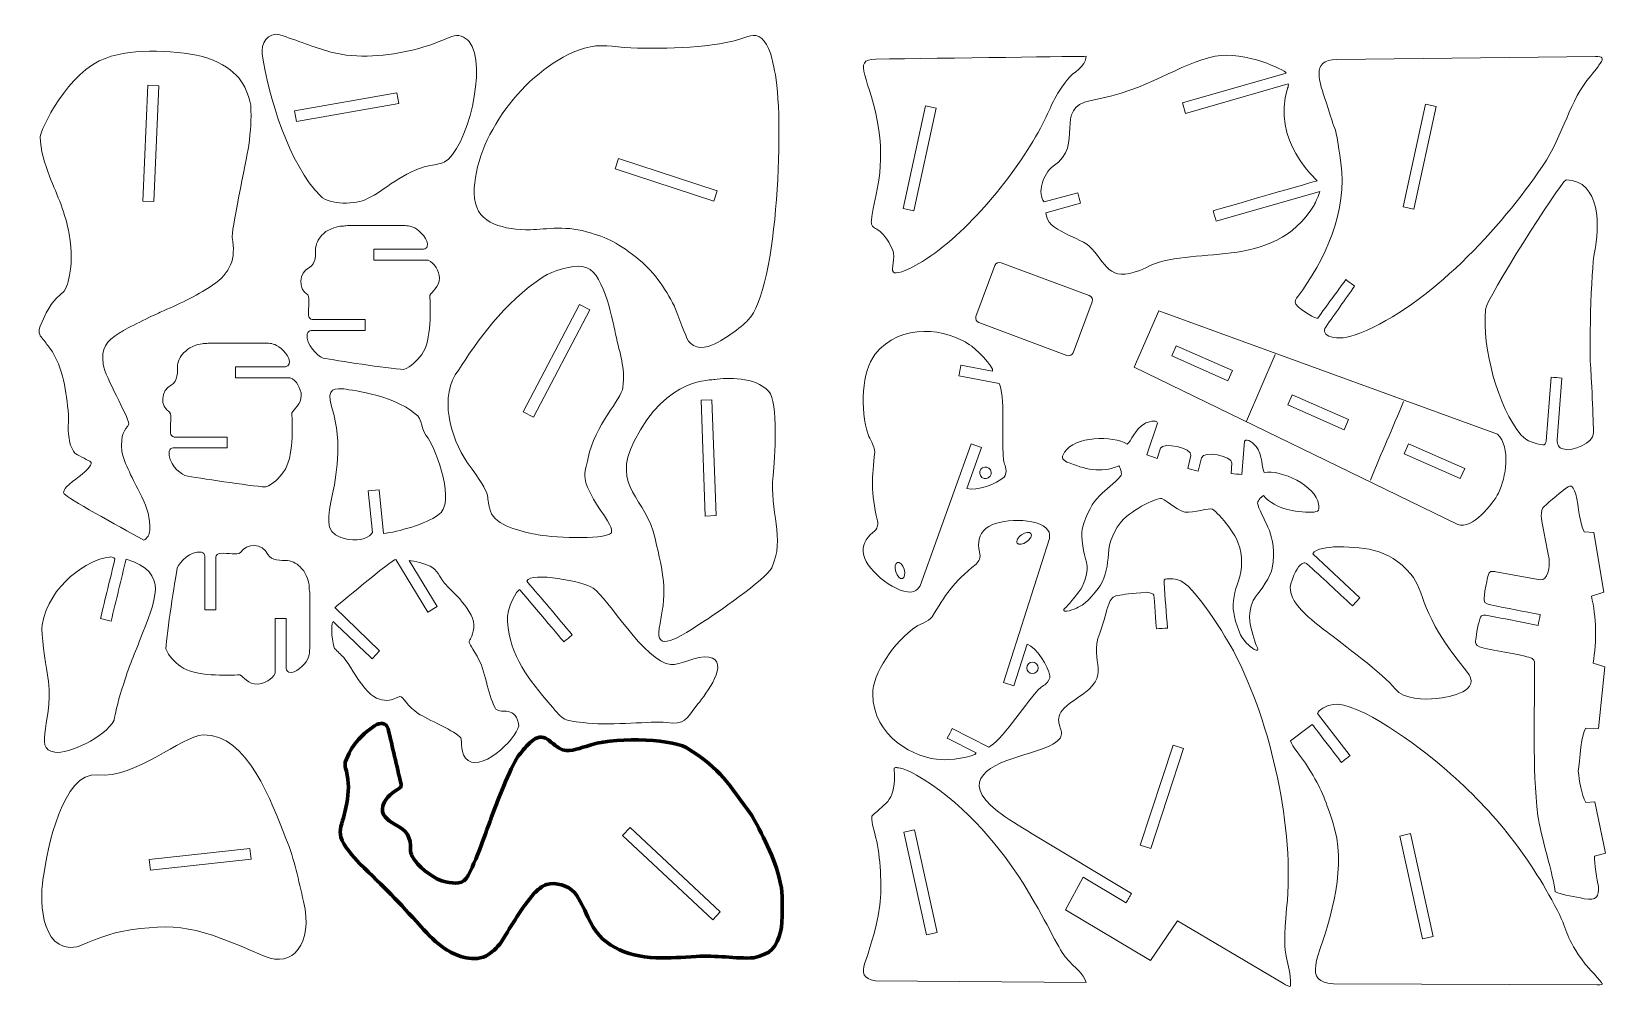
# Model space of a CAD drawing. Header units: centimetres. Extents: x -14.4 to 14.3, y -8.7 to 8.7.
import ezdxf

# ---------------------------------------------------------------- set-up
doc = ezdxf.new("R2010")
doc.units = ezdxf.units.CM
doc.header["$MEASUREMENT"] = 0
doc.layers.add('Livello 1', color=7, linetype='Continuous')

msp = doc.modelspace()

# ---------------------------------------------------------------- linework, layer by layer
at = {"layer": 'Livello 1', "color": 250, "lineweight": 20}
msp.add_ellipse((3.83765, -2.87496), major_axis=(0, 0.10451), ratio=1, dxfattribs=at)
for points, knots in [([(-9.90744, 8.68536), (-10.12662, 8.74656), (-10.26226, 8.50606), (-10.22925, 8.33575), (-10.22925, 8.33575), (-10.11837, 7.55982), (-9.74397, 6.31801), (-9.16245, 5.73649), (-9.16245, 5.73649), (-9.00357, 5.58679), (-8.524, 5.57449), (-8.30731, 5.69415), (-8.30731, 5.69415), (-7.99235, 5.84377), (-7.65697, 6.19564), (-7.18972, 6.29529), (-7.18972, 6.29529), (-7.10433, 6.30964), (-6.98421, 6.32611), (-6.91032, 6.36302), (-6.91032, 6.36302), (-6.48594, 6.57497), (-6.10354, 8.14068), (-6.45312, 8.56435), (-6.45312, 8.56435), (-6.52312, 8.64922), (-6.65909, 8.70396), (-6.76638, 8.65748), (-6.76638, 8.65748), (-6.98231, 8.56483), (-7.21152, 8.47375), (-7.46065, 8.41195), (-7.46065, 8.41195), (-7.93372, 8.29767), (-8.49204, 8.24234), (-8.97618, 8.36962), (-8.97618, 8.36962), (-9.27843, 8.45487), (-9.60751, 8.5882), (-9.90744, 8.68536)], [0, 0, 0, 0, 0.09090909, 0.09090909, 0.09090909, 0.09090909, 0.18181818, 0.18181818, 0.18181818, 0.18181818, 0.27272727, 0.27272727, 0.27272727, 0.27272727, 0.36363636, 0.36363636, 0.36363636, 0.36363636, 0.45454545, 0.45454545, 0.45454545, 0.45454545, 0.54545455, 0.54545455, 0.54545455, 0.54545455, 0.63636364, 0.63636364, 0.63636364, 0.63636364, 0.72727273, 0.72727273, 0.72727273, 0.72727273, 0.81818182, 0.81818182, 0.81818182, 0.81818182, 1, 1, 1, 1]), ([(-1.52552, 8.59822), (-2.1004, 8.43796), (-3.00999, 8.42003), (-3.61678, 8.45428), (-3.61678, 8.45428), (-3.93034, 8.48462), (-4.14061, 8.52735), (-4.4564, 8.40545), (-4.4564, 8.40545), (-5.45439, 8.02031), (-6.35998, 6.79609), (-6.35998, 5.79575), (-6.35998, 5.79575), (-6.3535, 5.2581), (-5.90187, 5.14891), (-5.42018, 5.1246), (-5.42018, 5.1246), (-5.19662, 5.11608), (-4.7915, 5.20547), (-4.38725, 5.10995), (-4.38725, 5.10995), (-3.95358, 4.9942), (-3.79291, 4.92749), (-3.39665, 4.61889), (-3.39665, 4.61889), (-3.11289, 4.41166), (-2.86874, 4.05617), (-2.70238, 3.72989), (-2.70238, 3.72989), (-2.70238, 3.71285), (-2.51553, 3.2475), (-2.47378, 3.14569), (-2.47378, 3.14569), (-2.40343, 2.98862), (-2.21981, 2.92149), (-2.00564, 3.02735), (-2.00564, 3.02735), (-1.86322, 3.07184), (-1.45513, 3.35857), (-1.35907, 3.47445), (-1.35907, 3.47445), (-0.79903, 4.02483), (-0.69064, 7.28661), (-0.87358, 8.03095), (-0.87358, 8.03095), (-0.89793, 8.18488), (-0.97387, 8.528), (-1.10652, 8.6166), (-1.10652, 8.6166), (-1.25333, 8.737), (-1.37016, 8.64152), (-1.52552, 8.59822)], [0, 0, 0, 0, 0.07142857, 0.07142857, 0.07142857, 0.07142857, 0.14285714, 0.14285714, 0.14285714, 0.14285714, 0.21428571, 0.21428571, 0.21428571, 0.21428571, 0.28571429, 0.28571429, 0.28571429, 0.28571429, 0.35714286, 0.35714286, 0.35714286, 0.35714286, 0.42857143, 0.42857143, 0.42857143, 0.42857143, 0.5, 0.5, 0.5, 0.5, 0.57142857, 0.57142857, 0.57142857, 0.57142857, 0.64285714, 0.64285714, 0.64285714, 0.64285714, 0.71428571, 0.71428571, 0.71428571, 0.71428571, 0.78571429, 0.78571429, 0.78571429, 0.78571429, 0.85714286, 0.85714286, 0.85714286, 0.85714286, 1, 1, 1, 1]), ([(-12.39578, -0.54333), (-12.33006, -0.50668), (-12.28954, -0.436), (-12.28554, -0.36525), (-12.28554, -0.36525), (-12.27596, -0.13312), (-12.32691, 0.04201), (-12.428, 0.24701), (-12.428, 0.24701), (-12.5645, 0.51406), (-12.71804, 0.78337), (-12.79858, 1.07635), (-12.79858, 1.07635), (-12.82337, 1.41024), (-12.73915, 1.45522), (-12.66714, 1.57667), (-12.66714, 1.57667), (-12.68307, 1.74055), (-13.09376, 2.41873), (-13.13863, 2.67144), (-13.13863, 2.67144), (-13.17085, 2.96385), (-13.09626, 3.08603), (-12.82826, 3.24723), (-12.82826, 3.24723), (-12.70055, 3.33409), (-12.23798, 3.55355), (-12.09813, 3.61865), (-12.09813, 3.61865), (-11.75372, 3.76486), (-11.46452, 3.89992), (-11.14074, 4.11219), (-11.14074, 4.11219), (-10.8049, 4.34154), (-10.71008, 4.59199), (-10.77949, 4.98478), (-10.77949, 4.98478), (-10.80853, 5.03801), (-10.52548, 6.38057), (-10.47506, 6.66466), (-10.47506, 6.66466), (-10.44889, 6.95254), (-10.42229, 7.11881), (-10.44199, 7.40327), (-10.44199, 7.40327), (-10.52334, 7.78718), (-10.68257, 8.05132), (-11.22469, 8.26145), (-11.22469, 8.26145), (-11.73047, 8.40957), (-12.59345, 8.44823), (-13.08351, 8.2606), (-13.08351, 8.2606), (-13.77341, 8.03561), (-14.29258, 6.92543), (-14.28682, 6.82578), (-14.28682, 6.82578), (-14.28682, 6.57928), (-14.19615, 6.33585), (-14.11891, 6.10414), (-14.11891, 6.10414), (-13.96926, 5.7435), (-13.82363, 5.42995), (-13.75682, 5.04499), (-13.75682, 5.04499), (-13.71105, 4.70578), (-13.69887, 4.50881), (-13.77293, 4.18087), (-13.77293, 4.18087), (-13.79113, 4.11719), (-13.81816, 4.06158), (-13.84755, 4.00279), (-13.84755, 4.00279), (-14.06974, 3.80442), (-14.11806, 3.7662), (-14.28512, 3.3651), (-14.28512, 3.3651), (-14.32672, 3.27095), (-14.30385, 3.20328), (-14.2512, 3.14716), (-14.2512, 3.14716), (-14.20428, 3.08667), (-14.15736, 3.02618), (-14.11043, 2.96569), (-14.11043, 2.96569), (-13.85243, 2.59148), (-13.81793, 2.17778), (-13.76954, 1.74627), (-13.76954, 1.74627), (-13.76954, 1.61505), (-13.78153, 1.48785), (-13.76615, 1.35704), (-13.76615, 1.35704), (-13.75308, 1.25278), (-13.72511, 1.13032), (-13.65251, 1.04921), (-13.65251, 1.04921), (-13.62543, 1.01688), (-13.44169, 0.93424), (-13.37946, 0.89827), (-13.37946, 0.89827), (-13.33433, 0.86601), (-13.3579, 0.83671), (-13.38794, 0.79651), (-13.38794, 0.79651), (-13.46489, 0.67967), (-13.67585, 0.56432), (-13.80346, 0.43187), (-13.80346, 0.43187), (-13.83469, 0.39911), (-13.88247, 0.32666), (-13.84755, 0.30382), (-13.84755, 0.30382), (-13.79358, 0.22318), (-12.87989, -0.26928), (-12.39578, -0.54333)], [0, 0, 0, 0, 0.03333333, 0.03333333, 0.03333333, 0.03333333, 0.06666667, 0.06666667, 0.06666667, 0.06666667, 0.1, 0.1, 0.1, 0.1, 0.13333333, 0.13333333, 0.13333333, 0.13333333, 0.16666667, 0.16666667, 0.16666667, 0.16666667, 0.2, 0.2, 0.2, 0.2, 0.23333333, 0.23333333, 0.23333333, 0.23333333, 0.26666667, 0.26666667, 0.26666667, 0.26666667, 0.3, 0.3, 0.3, 0.3, 0.33333333, 0.33333333, 0.33333333, 0.33333333, 0.36666667, 0.36666667, 0.36666667, 0.36666667, 0.4, 0.4, 0.4, 0.4, 0.43333333, 0.43333333, 0.43333333, 0.43333333, 0.46666667, 0.46666667, 0.46666667, 0.46666667, 0.5, 0.5, 0.5, 0.5, 0.53333333, 0.53333333, 0.53333333, 0.53333333, 0.56666667, 0.56666667, 0.56666667, 0.56666667, 0.6, 0.6, 0.6, 0.6, 0.63333333, 0.63333333, 0.63333333, 0.63333333, 0.66666667, 0.66666667, 0.66666667, 0.66666667, 0.7, 0.7, 0.7, 0.7, 0.73333333, 0.73333333, 0.73333333, 0.73333333, 0.76666667, 0.76666667, 0.76666667, 0.76666667, 0.8, 0.8, 0.8, 0.8, 0.83333333, 0.83333333, 0.83333333, 0.83333333, 0.86666667, 0.86666667, 0.86666667, 0.86666667, 0.9, 0.9, 0.9, 0.9, 0.93333333, 0.93333333, 0.93333333, 0.93333333, 1, 1, 1, 1]), ([(8.4755, 7.98837), (8.45529, 8.03874), (7.72947, 8.39544), (7.17822, 8.29342), (7.17822, 8.29342), (6.50074, 8.16805), (5.97877, 7.66823), (4.90915, 7.48909), (4.90915, 7.48909), (4.20089, 7.35028), (4.81207, 6.66993), (4.21488, 6.28682), (4.21488, 6.28682), (4.03648, 6.15341), (3.91353, 5.77699), (4.05373, 5.63675), (4.05373, 5.63675), (4.05373, 5.63675), (4.66514, 5.803), (4.66514, 5.803), (4.66514, 5.803), (4.68504, 5.72986), (4.69824, 5.68126), (4.71762, 5.61001), (4.71762, 5.61001), (4.71762, 5.61001), (4.08368, 5.43764), (4.08368, 5.43764), (4.08368, 5.43764), (4.09144, 5.08145), (4.71529, 5.0135), (4.92608, 4.77975), (4.92608, 4.77975), (5.21021, 4.43802), (5.2824, 4.13957), (5.90822, 4.43262), (5.90822, 4.43262), (6.71795, 4.86765), (8.2376, 4.33936), (8.98161, 5.57562), (8.98161, 5.57562), (9.00178, 5.61623), (9.08536, 5.77734), (9.08536, 5.8258), (9.08536, 5.8258), (9.08536, 5.8258), (7.19466, 5.28227), (7.19466, 5.28227), (7.19466, 5.28227), (7.17575, 5.34804), (7.15783, 5.41043), (7.13941, 5.47449), (7.13941, 5.47449), (7.33964, 5.53207), (9.03665, 6.01876), (9.0376, 6.02016), (9.0376, 6.02016), (9.02892, 6.03884), (8.19285, 6.76469), (8.49901, 7.70922), (8.49901, 7.70922), (8.51247, 7.74002), (8.51705, 7.76847), (8.51236, 7.79087), (8.51236, 7.79087), (8.51236, 7.79087), (6.63601, 7.25147), (6.63601, 7.25147), (6.63601, 7.25147), (6.63601, 7.25147), (6.58076, 7.44369), (6.58076, 7.44369), (6.58076, 7.44369), (6.58076, 7.44369), (8.4755, 7.98837), (8.4755, 7.98837)], [0, 0, 0, 0, 0.05, 0.05, 0.05, 0.05, 0.1, 0.1, 0.1, 0.1, 0.15, 0.15, 0.15, 0.15, 0.2, 0.2, 0.2, 0.2, 0.25, 0.25, 0.25, 0.25, 0.3, 0.3, 0.3, 0.3, 0.35, 0.35, 0.35, 0.35, 0.4, 0.4, 0.4, 0.4, 0.45, 0.45, 0.45, 0.45, 0.5, 0.5, 0.5, 0.5, 0.55, 0.55, 0.55, 0.55, 0.6, 0.6, 0.6, 0.6, 0.65, 0.65, 0.65, 0.65, 0.7, 0.7, 0.7, 0.7, 0.75, 0.75, 0.75, 0.75, 0.8, 0.8, 0.8, 0.8, 0.85, 0.85, 0.85, 0.85, 0.9, 0.9, 0.9, 0.9, 1, 1, 1, 1]), ([(4.81893, 8.29301), (4.77483, 8.29302), (2.22263, 8.2594), (0.98062, 8.24262), (0.98062, 8.24262), (0.50572, 8.23491), (0.88888, 7.90131), (1.03142, 6.94722), (1.03142, 6.94722), (1.14938, 6.15765), (0.92752, 5.66116), (0.89595, 5.29622), (0.89595, 5.29622), (0.89439, 5.27818), (0.8943, 5.26283), (0.89557, 5.24959), (0.89557, 5.24959), (0.90951, 5.10457), (1.08675, 5.20929), (1.28542, 4.75435), (1.28542, 4.75435), (1.34898, 4.6088), (1.24277, 4.41282), (1.29842, 4.35437), (1.29842, 4.35437), (1.34124, 4.30941), (1.48903, 4.34581), (1.82728, 4.5491), (1.82728, 4.5491), (2.63289, 5.03328), (3.53597, 6.1458), (3.98426, 6.98109), (3.98426, 6.98109), (4.21192, 7.40528), (4.17095, 7.46034), (4.47735, 7.87008), (4.47735, 7.87008), (4.57716, 8.00354), (4.81893, 8.09599), (4.81893, 8.29301)], [0, 0, 0, 0, 0.09090909, 0.09090909, 0.09090909, 0.09090909, 0.18181818, 0.18181818, 0.18181818, 0.18181818, 0.27272727, 0.27272727, 0.27272727, 0.27272727, 0.36363636, 0.36363636, 0.36363636, 0.36363636, 0.45454545, 0.45454545, 0.45454545, 0.45454545, 0.54545455, 0.54545455, 0.54545455, 0.54545455, 0.63636364, 0.63636364, 0.63636364, 0.63636364, 0.72727273, 0.72727273, 0.72727273, 0.72727273, 0.81818182, 0.81818182, 0.81818182, 0.81818182, 1, 1, 1, 1]), ([(9.39648, 8.23415), (8.90943, 8.23002), (9.08728, 7.82524), (9.20175, 7.45522), (9.20175, 7.45522), (9.44479, 6.66966), (9.34399, 7.16945), (9.47268, 6.34609), (9.47268, 6.34609), (9.60495, 5.49979), (9.17389, 4.54444), (8.68528, 3.90769), (8.68528, 3.90769), (8.65357, 3.86636), (8.61408, 3.81178), (8.64769, 3.76866), (8.64769, 3.76866), (8.74876, 3.64149), (9.03124, 3.4855), (9.04966, 3.51085), (9.04966, 3.51085), (9.22037, 3.7457), (9.39107, 3.98054), (9.56178, 4.21539), (9.56178, 4.21539), (9.61571, 4.17619), (9.66963, 4.137), (9.72356, 4.0978), (9.72356, 4.0978), (9.54742, 3.84838), (9.37128, 3.59897), (9.19514, 3.34955), (9.19514, 3.34955), (9.08787, 3.20125), (9.35711, 3.05105), (9.81981, 3.23603), (9.81981, 3.23603), (11.08851, 3.74325), (12.40027, 5.16518), (13.15568, 6.28682), (13.15568, 6.28682), (13.5503, 6.87275), (13.64744, 7.49345), (14.03621, 7.93782), (14.03621, 7.93782), (14.15879, 8.07793), (14.17807, 8.12049), (14.21071, 8.16414), (14.21071, 8.16414), (14.27927, 8.26412), (14.25131, 8.28966), (14.12495, 8.29111), (14.12495, 8.29111), (14.12495, 8.29111), (9.39648, 8.23415), (9.39648, 8.23415)], [0, 0, 0, 0, 0.06666667, 0.06666667, 0.06666667, 0.06666667, 0.13333333, 0.13333333, 0.13333333, 0.13333333, 0.2, 0.2, 0.2, 0.2, 0.26666667, 0.26666667, 0.26666667, 0.26666667, 0.33333333, 0.33333333, 0.33333333, 0.33333333, 0.4, 0.4, 0.4, 0.4, 0.46666667, 0.46666667, 0.46666667, 0.46666667, 0.53333333, 0.53333333, 0.53333333, 0.53333333, 0.6, 0.6, 0.6, 0.6, 0.66666667, 0.66666667, 0.66666667, 0.66666667, 0.73333333, 0.73333333, 0.73333333, 0.73333333, 0.8, 0.8, 0.8, 0.8, 0.86666667, 0.86666667, 0.86666667, 0.86666667, 1, 1, 1, 1]), ([(-12.31824, 7.76381), (-12.31824, 7.76381), (-12.11843, 7.75524), (-12.11843, 7.75524), (-12.11843, 7.75524), (-12.11843, 7.75524), (-12.20916, 5.6416), (-12.20916, 5.6416), (-12.20916, 5.6416), (-12.20916, 5.6416), (-12.40897, 5.65017), (-12.40897, 5.65017), (-12.40897, 5.65017), (-12.40897, 5.65017), (-12.31824, 7.76381), (-12.31824, 7.76381)], [0, 0, 0, 0, 0.2, 0.2, 0.2, 0.2, 0.4, 0.4, 0.4, 0.4, 0.6, 0.6, 0.6, 0.6, 1, 1, 1, 1]), ([(-7.77183, 7.62703), (-7.77183, 7.62703), (-7.7371, 7.43007), (-7.7371, 7.43007), (-7.7371, 7.43007), (-7.7371, 7.43007), (-9.60406, 7.10087), (-9.60406, 7.10087), (-9.60406, 7.10087), (-9.60406, 7.10087), (-9.63879, 7.29783), (-9.63879, 7.29783), (-9.63879, 7.29783), (-9.63879, 7.29783), (-7.77183, 7.62703), (-7.77183, 7.62703)], [0, 0, 0, 0, 0.2, 0.2, 0.2, 0.2, 0.4, 0.4, 0.4, 0.4, 0.6, 0.6, 0.6, 0.6, 1, 1, 1, 1]), ([(1.67301, 5.46987), (1.67301, 5.46987), (1.47756, 5.5123), (1.47756, 5.5123), (1.47756, 5.5123), (1.47756, 5.5123), (1.88495, 7.38895), (1.88495, 7.38895), (1.88495, 7.38895), (1.88495, 7.38895), (2.0804, 7.34652), (2.0804, 7.34652), (2.0804, 7.34652), (2.0804, 7.34652), (1.67301, 5.46987), (1.67301, 5.46987)], [0, 0, 0, 0, 0.2, 0.2, 0.2, 0.2, 0.4, 0.4, 0.4, 0.4, 0.6, 0.6, 0.6, 0.6, 1, 1, 1, 1]), ([(10.80452, 5.49993), (10.80452, 5.49993), (10.60907, 5.54236), (10.60907, 5.54236), (10.60907, 5.54236), (10.60907, 5.54236), (11.01646, 7.41901), (11.01646, 7.41901), (11.01646, 7.41901), (11.01646, 7.41901), (11.21191, 7.37658), (11.21191, 7.37658), (11.21191, 7.37658), (11.21191, 7.37658), (10.80452, 5.49993), (10.80452, 5.49993)], [0, 0, 0, 0, 0.2, 0.2, 0.2, 0.2, 0.4, 0.4, 0.4, 0.4, 0.6, 0.6, 0.6, 0.6, 1, 1, 1, 1]), ([(-3.72154, 6.42688), (-3.72154, 6.42688), (-3.78362, 6.23675), (-3.78362, 6.23675), (-3.78362, 6.23675), (-3.78362, 6.23675), (-1.98149, 5.64832), (-1.98149, 5.64832), (-1.98149, 5.64832), (-1.98149, 5.64832), (-1.91941, 5.83844), (-1.91941, 5.83844), (-1.91941, 5.83844), (-1.91941, 5.83844), (-3.72154, 6.42688), (-3.72154, 6.42688)], [0, 0, 0, 0, 0.2, 0.2, 0.2, 0.2, 0.4, 0.4, 0.4, 0.4, 0.6, 0.6, 0.6, 0.6, 1, 1, 1, 1]), ([(13.58536, 6.04049), (13.44994, 5.93382), (12.13272, 3.87526), (12.11428, 3.67062), (12.11428, 3.67062), (12.04995, 2.95668), (12.33994, 1.89285), (12.76621, 1.37616), (12.76621, 1.37616), (12.86243, 1.25953), (13.02952, 1.21758), (13.16415, 1.19836), (13.16415, 1.19836), (13.19825, 1.1921), (13.21676, 1.23046), (13.22366, 1.26611), (13.22366, 1.26611), (13.22366, 1.26611), (13.31116, 2.43275), (13.31116, 2.43275), (13.31116, 2.43275), (13.37773, 2.42775), (13.44386, 2.4228), (13.5106, 2.41779), (13.5106, 2.41779), (13.5106, 2.41779), (13.42604, 1.29039), (13.42604, 1.29039), (13.42604, 1.29039), (13.41907, 1.19744), (13.45882, 1.14371), (13.52484, 1.12394), (13.52484, 1.12394), (13.70962, 1.06179), (14.08701, 1.24433), (14.08701, 1.41002), (14.08701, 1.41002), (14.08701, 1.57354), (14.04377, 2.56039), (14.03621, 2.60382), (14.03621, 2.60382), (14.00412, 2.7881), (14.04206, 4.42661), (14.10395, 4.71202), (14.10395, 4.71202), (14.20157, 5.16218), (14.22809, 6.02175), (13.58536, 6.04049)], [0, 0, 0, 0, 0.07692308, 0.07692308, 0.07692308, 0.07692308, 0.15384615, 0.15384615, 0.15384615, 0.15384615, 0.23076923, 0.23076923, 0.23076923, 0.23076923, 0.30769231, 0.30769231, 0.30769231, 0.30769231, 0.38461538, 0.38461538, 0.38461538, 0.38461538, 0.46153846, 0.46153846, 0.46153846, 0.46153846, 0.53846154, 0.53846154, 0.53846154, 0.53846154, 0.61538462, 0.61538462, 0.61538462, 0.61538462, 0.69230769, 0.69230769, 0.69230769, 0.69230769, 0.76923077, 0.76923077, 0.76923077, 0.76923077, 0.84615385, 0.84615385, 0.84615385, 0.84615385, 1, 1, 1, 1]), ([(-9.38403, 3.55787), (-9.38363, 3.52894), (-9.35211, 3.48671), (-9.32083, 3.48644), (-9.32083, 3.48644), (-9.01252, 3.48644), (-8.66261, 3.48644), (-8.35183, 3.48644), (-8.35183, 3.48644), (-8.35183, 3.48644), (-8.35183, 3.28644), (-8.35183, 3.28644), (-8.35183, 3.28644), (-8.35183, 3.28644), (-9.33591, 3.28644), (-9.33591, 3.28644), (-9.33591, 3.28644), (-9.3711, 3.28644), (-9.40006, 3.2621), (-9.40884, 3.22519), (-9.40884, 3.22519), (-9.43253, 3.0127), (-9.23191, 2.83421), (-9.12011, 2.78162), (-9.12011, 2.78162), (-8.88223, 2.73669), (-7.95293, 2.59688), (-7.64236, 2.57366), (-7.64236, 2.57366), (-7.50166, 2.63289), (-7.40956, 2.72968), (-7.31797, 2.84935), (-7.31797, 2.84935), (-7.1288, 3.10501), (-7.16061, 3.70517), (-7.16811, 3.92825), (-7.16811, 3.92825), (-7.13491, 3.99282), (-6.99766, 4.07966), (-6.99498, 4.24635), (-6.99498, 4.24635), (-7.00194, 4.36681), (-7.08334, 4.52495), (-7.20024, 4.56945), (-7.20024, 4.56945), (-7.20024, 4.56945), (-8.19471, 4.56945), (-8.19471, 4.56945), (-8.19471, 4.56945), (-8.19471, 4.63619), (-8.19471, 4.70245), (-8.19471, 4.76945), (-8.19471, 4.76945), (-8.19471, 4.76945), (-7.28409, 4.76945), (-7.28409, 4.76945), (-7.28409, 4.76945), (-7.24865, 4.78171), (-7.22896, 4.78992), (-7.21512, 4.82209), (-7.21512, 4.82209), (-7.18516, 4.94031), (-7.34452, 5.10567), (-7.44556, 5.15973), (-7.44556, 5.15973), (-7.53311, 5.20401), (-7.60113, 5.19899), (-7.67231, 5.20309), (-7.67231, 5.20309), (-7.67231, 5.20309), (-8.67138, 5.20309), (-8.67138, 5.20309), (-8.67138, 5.20309), (-8.76102, 5.18365), (-8.75388, 5.20716), (-8.88305, 5.17507), (-8.88305, 5.17507), (-8.92282, 5.16519), (-9.03756, 5.11398), (-9.06931, 5.09302), (-9.06931, 5.09302), (-9.06931, 5.09302), (-9.11165, 5.05069), (-9.11165, 5.05069), (-9.11165, 5.05069), (-9.19043, 4.99177), (-9.24028, 4.89347), (-9.25558, 4.79669), (-9.25558, 4.79669), (-9.25685, 4.68468), (-9.24771, 4.49641), (-9.3669, 4.43924), (-9.3669, 4.43924), (-9.5735, 4.3374), (-9.57764, 4.0469), (-9.40013, 3.93885), (-9.40013, 3.93885), (-9.34956, 3.86604), (-9.39892, 3.72861), (-9.38403, 3.55787)], [0, 0, 0, 0, 0.03846154, 0.03846154, 0.03846154, 0.03846154, 0.07692308, 0.07692308, 0.07692308, 0.07692308, 0.11538462, 0.11538462, 0.11538462, 0.11538462, 0.15384615, 0.15384615, 0.15384615, 0.15384615, 0.19230769, 0.19230769, 0.19230769, 0.19230769, 0.23076923, 0.23076923, 0.23076923, 0.23076923, 0.26923077, 0.26923077, 0.26923077, 0.26923077, 0.30769231, 0.30769231, 0.30769231, 0.30769231, 0.34615385, 0.34615385, 0.34615385, 0.34615385, 0.38461538, 0.38461538, 0.38461538, 0.38461538, 0.42307692, 0.42307692, 0.42307692, 0.42307692, 0.46153846, 0.46153846, 0.46153846, 0.46153846, 0.5, 0.5, 0.5, 0.5, 0.53846154, 0.53846154, 0.53846154, 0.53846154, 0.57692308, 0.57692308, 0.57692308, 0.57692308, 0.61538462, 0.61538462, 0.61538462, 0.61538462, 0.65384615, 0.65384615, 0.65384615, 0.65384615, 0.69230769, 0.69230769, 0.69230769, 0.69230769, 0.73076923, 0.73076923, 0.73076923, 0.73076923, 0.76923077, 0.76923077, 0.76923077, 0.76923077, 0.80769231, 0.80769231, 0.80769231, 0.80769231, 0.84615385, 0.84615385, 0.84615385, 0.84615385, 0.88461538, 0.88461538, 0.88461538, 0.88461538, 0.92307692, 0.92307692, 0.92307692, 0.92307692, 1, 1, 1, 1]), ([(-5.09845, 4.26618), (-5.80527, 3.80528), (-6.32787, 3.06458), (-6.64245, 2.56995), (-6.64245, 2.56995), (-7.0108, 2.0867), (-6.79543, 1.33459), (-6.48622, 0.87662), (-6.48622, 0.87662), (-5.97373, 0.17792), (-6.1731, 0.33148), (-6.06365, -0.01238), (-6.06365, -0.01238), (-5.97788, -0.28183), (-5.48684, -0.38178), (-5.24238, -0.43571), (-5.24238, -0.43571), (-5.00351, -0.48841), (-3.99709, -0.55041), (-3.85385, -0.41031), (-3.85385, -0.41031), (-3.84534, -0.35699), (-3.8265, -0.3239), (-4.05705, 0.01302), (-4.05705, 0.01302), (-4.43665, 0.60169), (-4.34361, 0.63482), (-4.27718, 0.96129), (-4.27718, 0.96129), (-4.16373, 1.54927), (-3.66546, 2.03088), (-3.64218, 2.24822), (-3.64218, 2.24822), (-3.60028, 2.6394), (-3.69571, 2.83103), (-3.77765, 3.22189), (-3.77765, 3.22189), (-3.84828, 3.55878), (-4.01405, 4.41227), (-4.36185, 4.44955), (-4.36185, 4.44955), (-4.5642, 4.49343), (-4.93632, 4.3719), (-5.09845, 4.26618)], [0, 0, 0, 0, 0.08333333, 0.08333333, 0.08333333, 0.08333333, 0.16666667, 0.16666667, 0.16666667, 0.16666667, 0.25, 0.25, 0.25, 0.25, 0.33333333, 0.33333333, 0.33333333, 0.33333333, 0.41666667, 0.41666667, 0.41666667, 0.41666667, 0.5, 0.5, 0.5, 0.5, 0.58333333, 0.58333333, 0.58333333, 0.58333333, 0.66666667, 0.66666667, 0.66666667, 0.66666667, 0.75, 0.75, 0.75, 0.75, 0.83333333, 0.83333333, 0.83333333, 0.83333333, 1, 1, 1, 1]), ([(3.26795, 4.52319), (3.26795, 4.52319), (4.8751, 3.92513), (4.8751, 3.92513), (4.8751, 3.92513), (4.92185, 3.90773), (4.94658, 3.85719), (4.93006, 3.8128), (4.93006, 3.8128), (4.93006, 3.8128), (4.58334, 2.88106), (4.58334, 2.88106), (4.58334, 2.88106), (4.56682, 2.83667), (4.51506, 2.81459), (4.46832, 2.83198), (4.46832, 2.83198), (4.46832, 2.83198), (2.86116, 3.43005), (2.86116, 3.43005), (2.86116, 3.43005), (2.81442, 3.44744), (2.78969, 3.49799), (2.8062, 3.54237), (2.8062, 3.54237), (2.8062, 3.54237), (3.15293, 4.47412), (3.15293, 4.47412), (3.15293, 4.47412), (3.16945, 4.51851), (3.22121, 4.54059), (3.26795, 4.52319)], [0, 0, 0, 0, 0.11111111, 0.11111111, 0.11111111, 0.11111111, 0.22222222, 0.22222222, 0.22222222, 0.22222222, 0.33333333, 0.33333333, 0.33333333, 0.33333333, 0.44444444, 0.44444444, 0.44444444, 0.44444444, 0.55555556, 0.55555556, 0.55555556, 0.55555556, 0.66666667, 0.66666667, 0.66666667, 0.66666667, 0.77777778, 0.77777778, 0.77777778, 0.77777778, 1, 1, 1, 1]), ([(-4.24714, 3.66393), (-4.24714, 3.66393), (-4.43269, 3.76145), (-4.43269, 3.76145), (-4.43269, 3.76145), (-4.43269, 3.76145), (-5.46418, 1.79874), (-5.46418, 1.79874), (-5.46418, 1.79874), (-5.46418, 1.79874), (-5.27863, 1.70123), (-5.27863, 1.70123), (-5.27863, 1.70123), (-5.27863, 1.70123), (-4.24714, 3.66393), (-4.24714, 3.66393)], [0, 0, 0, 0, 0.2, 0.2, 0.2, 0.2, 0.4, 0.4, 0.4, 0.4, 0.6, 0.6, 0.6, 0.6, 1, 1, 1, 1]), ([(6.14449, 3.64629), (6.14449, 3.64629), (5.69813, 2.61599), (5.69813, 2.61599), (5.69813, 2.61599), (5.69813, 2.61599), (11.60924, -0.25495), (11.60924, -0.25495), (11.60924, -0.25495), (11.86862, -0.35416), (12.25062, 0.11989), (12.34958, 0.31782), (12.34958, 0.31782), (12.49103, 0.60074), (12.57963, 1.14791), (12.33441, 1.39309), (12.33441, 1.39309), (12.33441, 1.39309), (6.14449, 3.64629), (6.14449, 3.64629)], [0, 0, 0, 0, 0.16666667, 0.16666667, 0.16666667, 0.16666667, 0.33333333, 0.33333333, 0.33333333, 0.33333333, 0.5, 0.5, 0.5, 0.5, 0.66666667, 0.66666667, 0.66666667, 0.66666667, 1, 1, 1, 1]), ([(3.10993, 2.54592), (3.15841, 2.60901), (2.755, 2.99352), (2.68924, 3.02462), (2.68924, 3.02462), (2.2936, 3.31414), (1.4289, 3.44851), (0.96154, 2.8466), (0.96154, 2.8466), (0.72704, 2.54457), (0.68314, 1.86212), (0.84105, 1.36962), (0.84105, 1.36962), (0.85682, 1.3267), (0.95858, 1.17976), (0.95943, 1.06512), (0.95943, 1.06512), (0.90716, 0.60456), (0.87956, 0.34347), (1.00917, -0.19031), (1.00917, -0.19031), (1.01663, -0.27187), (1.01871, -0.33298), (0.92204, -0.40098), (0.92204, -0.40098), (0.79532, -0.52118), (0.7141, -0.62906), (0.75966, -0.82076), (0.75966, -0.82076), (0.81374, -1.10519), (1.39769, -1.56411), (1.67322, -1.47998), (1.67322, -1.47998), (1.72798, -1.46326), (1.76047, -1.42305), (1.78622, -1.37461), (1.78622, -1.37461), (1.78622, -1.37461), (2.72179, 1.21912), (2.72179, 1.21912), (2.72179, 1.21912), (2.72179, 1.21912), (2.91018, 1.15197), (2.91018, 1.15197), (2.91018, 1.15197), (2.91018, 1.15197), (2.64185, 0.39919), (2.64185, 0.39919), (2.64185, 0.39919), (2.81909, 0.3494), (3.18846, 0.48985), (3.31985, 0.60749), (3.31985, 0.60749), (3.35243, 0.63689), (3.36496, 0.71607), (3.35383, 0.76289), (3.35383, 0.76289), (3.33339, 0.84889), (3.30802, 0.88826), (3.30569, 0.99207), (3.30569, 0.99207), (3.27921, 1.29683), (3.34002, 2.13331), (3.22909, 2.32021), (3.22909, 2.32021), (3.22909, 2.32021), (2.49415, 2.45748), (2.49415, 2.45748), (2.49415, 2.45748), (2.50672, 2.52481), (2.51817, 2.58608), (2.53086, 2.65408), (2.53086, 2.65408), (2.53086, 2.65408), (3.10993, 2.54592), (3.10993, 2.54592)], [0, 0, 0, 0, 0.05, 0.05, 0.05, 0.05, 0.1, 0.1, 0.1, 0.1, 0.15, 0.15, 0.15, 0.15, 0.2, 0.2, 0.2, 0.2, 0.25, 0.25, 0.25, 0.25, 0.3, 0.3, 0.3, 0.3, 0.35, 0.35, 0.35, 0.35, 0.4, 0.4, 0.4, 0.4, 0.45, 0.45, 0.45, 0.45, 0.5, 0.5, 0.5, 0.5, 0.55, 0.55, 0.55, 0.55, 0.6, 0.6, 0.6, 0.6, 0.65, 0.65, 0.65, 0.65, 0.7, 0.7, 0.7, 0.7, 0.75, 0.75, 0.75, 0.75, 0.8, 0.8, 0.8, 0.8, 0.85, 0.85, 0.85, 0.85, 0.9, 0.9, 0.9, 0.9, 1, 1, 1, 1]), ([(-11.90581, 1.4129), (-11.90541, 1.38397), (-11.87389, 1.34174), (-11.84261, 1.34147), (-11.84261, 1.34147), (-11.5343, 1.34147), (-11.18439, 1.34147), (-10.87361, 1.34147), (-10.87361, 1.34147), (-10.87361, 1.34147), (-10.87361, 1.14147), (-10.87361, 1.14147), (-10.87361, 1.14147), (-10.87361, 1.14147), (-11.85769, 1.14147), (-11.85769, 1.14147), (-11.85769, 1.14147), (-11.89288, 1.14147), (-11.92184, 1.11713), (-11.93062, 1.08022), (-11.93062, 1.08022), (-11.95431, 0.86773), (-11.75369, 0.68924), (-11.64189, 0.63665), (-11.64189, 0.63665), (-11.40401, 0.59172), (-10.47471, 0.45191), (-10.16414, 0.42869), (-10.16414, 0.42869), (-10.02344, 0.48792), (-9.93134, 0.58471), (-9.83975, 0.70438), (-9.83975, 0.70438), (-9.65058, 0.96004), (-9.68239, 1.5602), (-9.68989, 1.78328), (-9.68989, 1.78328), (-9.65669, 1.84785), (-9.51944, 1.93469), (-9.51676, 2.10138), (-9.51676, 2.10138), (-9.52372, 2.22184), (-9.60512, 2.37998), (-9.72202, 2.42448), (-9.72202, 2.42448), (-9.72202, 2.42448), (-10.71649, 2.42448), (-10.71649, 2.42448), (-10.71649, 2.42448), (-10.71649, 2.49122), (-10.71649, 2.55748), (-10.71649, 2.62448), (-10.71649, 2.62448), (-10.71649, 2.62448), (-9.80587, 2.62448), (-9.80587, 2.62448), (-9.80587, 2.62448), (-9.77043, 2.63674), (-9.75074, 2.64495), (-9.7369, 2.67712), (-9.7369, 2.67712), (-9.70694, 2.79534), (-9.8663, 2.9607), (-9.96734, 3.01476), (-9.96734, 3.01476), (-10.05489, 3.05904), (-10.12291, 3.05402), (-10.19409, 3.05812), (-10.19409, 3.05812), (-10.19409, 3.05812), (-11.19316, 3.05812), (-11.19316, 3.05812), (-11.19316, 3.05812), (-11.2828, 3.03868), (-11.27566, 3.06219), (-11.40483, 3.0301), (-11.40483, 3.0301), (-11.4446, 3.02022), (-11.55934, 2.96901), (-11.59109, 2.94805), (-11.59109, 2.94805), (-11.59109, 2.94805), (-11.63343, 2.90572), (-11.63343, 2.90572), (-11.63343, 2.90572), (-11.71221, 2.8468), (-11.76206, 2.7485), (-11.77736, 2.65172), (-11.77736, 2.65172), (-11.77863, 2.53971), (-11.76949, 2.35144), (-11.88868, 2.29427), (-11.88868, 2.29427), (-12.09528, 2.19243), (-12.09942, 1.90193), (-11.92191, 1.79388), (-11.92191, 1.79388), (-11.87134, 1.72107), (-11.9207, 1.58364), (-11.90581, 1.4129)], [0, 0, 0, 0, 0.03846154, 0.03846154, 0.03846154, 0.03846154, 0.07692308, 0.07692308, 0.07692308, 0.07692308, 0.11538462, 0.11538462, 0.11538462, 0.11538462, 0.15384615, 0.15384615, 0.15384615, 0.15384615, 0.19230769, 0.19230769, 0.19230769, 0.19230769, 0.23076923, 0.23076923, 0.23076923, 0.23076923, 0.26923077, 0.26923077, 0.26923077, 0.26923077, 0.30769231, 0.30769231, 0.30769231, 0.30769231, 0.34615385, 0.34615385, 0.34615385, 0.34615385, 0.38461538, 0.38461538, 0.38461538, 0.38461538, 0.42307692, 0.42307692, 0.42307692, 0.42307692, 0.46153846, 0.46153846, 0.46153846, 0.46153846, 0.5, 0.5, 0.5, 0.5, 0.53846154, 0.53846154, 0.53846154, 0.53846154, 0.57692308, 0.57692308, 0.57692308, 0.57692308, 0.61538462, 0.61538462, 0.61538462, 0.61538462, 0.65384615, 0.65384615, 0.65384615, 0.65384615, 0.69230769, 0.69230769, 0.69230769, 0.69230769, 0.73076923, 0.73076923, 0.73076923, 0.73076923, 0.76923077, 0.76923077, 0.76923077, 0.76923077, 0.80769231, 0.80769231, 0.80769231, 0.80769231, 0.84615385, 0.84615385, 0.84615385, 0.84615385, 0.88461538, 0.88461538, 0.88461538, 0.88461538, 0.92307692, 0.92307692, 0.92307692, 0.92307692, 1, 1, 1, 1]), ([(6.46353, 3.0061), (6.46353, 3.0061), (7.49082, 2.55301), (7.49082, 2.55301), (7.49082, 2.55301), (7.49082, 2.55301), (7.41011, 2.37002), (7.41011, 2.37002), (7.41011, 2.37002), (7.41011, 2.37002), (6.38282, 2.82311), (6.38282, 2.82311), (6.38282, 2.82311), (6.38282, 2.82311), (6.46353, 3.0061), (6.46353, 3.0061)], [0, 0, 0, 0, 0.2, 0.2, 0.2, 0.2, 0.4, 0.4, 0.4, 0.4, 0.6, 0.6, 0.6, 0.6, 1, 1, 1, 1]), ([(-1.96578, 2.39216), (-2.00974, 2.37215), (-2.83939, 2.46067), (-3.43673, 1.26609), (-3.43673, 1.26609), (-3.86434, 0.41095), (-3.21409, 0.23783), (-3.05237, -0.51191), (-3.05237, -0.51191), (-2.90743, -1.18383), (-2.8246, -1.40996), (-2.96485, -2.06131), (-2.96485, -2.06131), (-3.07814, -2.58746), (-2.75789, -2.41393), (-2.18592, -2.04155), (-2.18592, -2.04155), (-1.98696, -1.91202), (-1.02358, -1.25356), (-0.92438, -1.04531), (-0.92438, -1.04531), (-0.66966, -0.5106), (-0.96888, -0.0126), (-0.89898, 0.63956), (-0.89898, 0.63956), (-0.86729, 0.93523), (-0.80283, 1.98843), (-0.97518, 2.17202), (-0.97518, 2.17202), (-1.23808, 2.45205), (-1.73705, 2.42397), (-1.96578, 2.39216)], [0, 0, 0, 0, 0.11111111, 0.11111111, 0.11111111, 0.11111111, 0.22222222, 0.22222222, 0.22222222, 0.22222222, 0.33333333, 0.33333333, 0.33333333, 0.33333333, 0.44444444, 0.44444444, 0.44444444, 0.44444444, 0.55555556, 0.55555556, 0.55555556, 0.55555556, 0.66666667, 0.66666667, 0.66666667, 0.66666667, 0.77777778, 0.77777778, 0.77777778, 0.77777778, 1, 1, 1, 1]), ([(-8.76451, 2.22282), (-8.97584, 2.23405), (-9.07416, 2.18759), (-8.92221, 1.75716), (-8.92221, 1.75716), (-8.60443, 0.39444), (-9.47146, -0.39278), (-8.66291, -0.52884), (-8.66291, -0.52884), (-8.42202, -0.56938), (-8.26541, -0.4838), (-8.21932, -0.40506), (-8.21932, -0.40506), (-8.21932, -0.40506), (-8.29693, 0.35604), (-8.29693, 0.35604), (-8.29693, 0.35604), (-8.29693, 0.35604), (-8.09796, 0.37633), (-8.09796, 0.37633), (-8.09796, 0.37633), (-8.09796, 0.37633), (-8.01671, -0.4204), (-8.01671, -0.4204), (-8.01671, -0.4204), (-7.75543, -0.39453), (-7.22996, -0.24161), (-7.02038, -0.08858), (-7.02038, -0.08858), (-6.68075, 0.12797), (-7.05023, 1.07562), (-7.19859, 1.32194), (-7.19859, 1.32194), (-7.32852, 1.44327), (-7.29836, 1.67846), (-7.43525, 1.76562), (-7.43525, 1.76562), (-7.88006, 2.13262), (-8.67314, 2.20592), (-8.76451, 2.22282)], [0, 0, 0, 0, 0.09090909, 0.09090909, 0.09090909, 0.09090909, 0.18181818, 0.18181818, 0.18181818, 0.18181818, 0.27272727, 0.27272727, 0.27272727, 0.27272727, 0.36363636, 0.36363636, 0.36363636, 0.36363636, 0.45454545, 0.45454545, 0.45454545, 0.45454545, 0.54545455, 0.54545455, 0.54545455, 0.54545455, 0.63636364, 0.63636364, 0.63636364, 0.63636364, 0.72727273, 0.72727273, 0.72727273, 0.72727273, 0.81818182, 0.81818182, 0.81818182, 0.81818182, 1, 1, 1, 1]), ([(-2.01531, 2.02027), (-2.01531, 2.02027), (-2.21519, 2.01329), (-2.21519, 2.01329), (-2.21519, 2.01329), (-2.21519, 2.01329), (-2.14135, -0.10101), (-2.14135, -0.10101), (-2.14135, -0.10101), (-2.14135, -0.10101), (-1.94147, -0.09403), (-1.94147, -0.09403), (-1.94147, -0.09403), (-1.94147, -0.09403), (-2.01531, 2.02027), (-2.01531, 2.02027)], [0, 0, 0, 0, 0.2, 0.2, 0.2, 0.2, 0.4, 0.4, 0.4, 0.4, 0.6, 0.6, 0.6, 0.6, 1, 1, 1, 1]), ([(8.58552, 2.11147), (8.58552, 2.11147), (9.61281, 1.65838), (9.61281, 1.65838), (9.61281, 1.65838), (9.61281, 1.65838), (9.5321, 1.47539), (9.5321, 1.47539), (9.5321, 1.47539), (9.5321, 1.47539), (8.50481, 1.92848), (8.50481, 1.92848), (8.50481, 1.92848), (8.50481, 1.92848), (8.58552, 2.11147), (8.58552, 2.11147)], [0, 0, 0, 0, 0.2, 0.2, 0.2, 0.2, 0.4, 0.4, 0.4, 0.4, 0.6, 0.6, 0.6, 0.6, 1, 1, 1, 1]), ([(6.61971, -0.02942), (6.4599, 0.01284), (6.23219, 0.23351), (6.17545, 0.22099), (6.17545, 0.22099), (6.14122, 0.21759), (6.06727, 0.18636), (6.00982, 0.16257), (6.00982, 0.16257), (5.85255, 0.09745), (5.68895, -0.00002), (5.56108, -0.10551), (5.56108, -0.10551), (5.38406, -0.25156), (5.26608, -0.49241), (5.23088, -0.71511), (5.23088, -0.71511), (5.21406, -0.92933), (5.20799, -1.11188), (5.11007, -1.30778), (5.11007, -1.30778), (5.04778, -1.43241), (4.819, -1.71516), (4.69748, -1.75651), (4.69748, -1.75651), (4.66149, -1.77912), (4.44963, -1.87277), (4.41014, -1.82662), (4.41014, -1.82662), (4.39528, -1.8018), (4.44412, -1.77482), (4.46808, -1.75281), (4.46808, -1.75281), (4.50129, -1.70891), (4.69736, -1.49439), (4.74828, -1.39244), (4.74828, -1.39244), (4.84454, -1.19975), (4.84564, -1.02741), (4.82448, -0.94371), (4.82448, -0.94371), (4.78164, -0.81151), (4.71403, -0.4767), (4.74828, -0.34258), (4.74828, -0.34258), (4.90631, 0.2761), (5.20411, 0.3475), (5.44944, 0.62739), (5.44944, 0.62739), (5.4859, 0.66899), (5.44212, 0.76737), (5.41715, 0.81445), (5.41715, 0.81445), (5.08129, 0.67225), (4.79166, 0.75565), (4.46888, 0.88509), (4.46888, 0.88509), (4.43587, 0.90688), (4.39066, 0.93076), (4.3858, 0.96208), (4.3858, 0.96208), (4.38667, 1.00206), (4.40504, 1.03193), (4.42655, 1.06289), (4.42655, 1.06289), (4.59884, 1.3561), (5.31217, 1.37756), (5.56955, 1.20894), (5.56955, 1.20894), (5.63491, 1.24809), (5.7199, 1.50223), (5.89128, 1.58782), (5.89128, 1.58782), (5.93336, 1.60884), (6.10663, 1.67582), (6.12076, 1.59502), (6.12076, 1.59502), (6.12076, 1.59502), (5.92713, 1.01435), (5.92713, 1.01435), (5.92713, 1.01435), (5.99076, 0.99314), (6.05374, 0.97214), (6.11686, 0.95109), (6.11686, 0.95109), (6.11686, 0.95109), (6.17814, 1.13487), (6.17814, 1.13487), (6.17814, 1.13487), (6.21684, 1.25092), (6.76726, 1.14926), (6.73136, 1.00087), (6.73136, 1.00087), (6.73136, 1.00087), (6.67393, 0.76348), (6.67393, 0.76348), (6.67393, 0.76348), (6.67393, 0.76348), (6.86833, 0.71645), (6.86833, 0.71645), (6.86833, 0.71645), (6.86833, 0.71645), (6.92715, 0.9596), (6.92715, 0.9596), (6.92715, 0.9596), (6.96305, 1.108), (7.49141, 0.9879), (7.48155, 0.86599), (7.48155, 0.86599), (7.48155, 0.86599), (7.46592, 0.67289), (7.46592, 0.67289), (7.46592, 0.67289), (7.53225, 0.66753), (7.59842, 0.66217), (7.66527, 0.65676), (7.66527, 0.65676), (7.66527, 0.65676), (7.71462, 1.26687), (7.71462, 1.26687), (7.71462, 1.26687), (7.75927, 1.33568), (7.89246, 1.20617), (7.92293, 1.17034), (7.92293, 1.17034), (8.04708, 1.02445), (8.02571, 0.75733), (8.0705, 0.6957), (8.0705, 0.6957), (8.37338, 0.75001), (9.02128, 0.45079), (9.06492, 0.11353), (9.06492, 0.11353), (9.07258, 0.07662), (9.07778, 0.04194), (9.06292, 0.00481), (9.06292, 0.00481), (9.04617, -0.0221), (8.99522, -0.02636), (8.95631, -0.03347), (8.95631, -0.03347), (8.60862, -0.02611), (8.30947, 0.01063), (8.05617, 0.27304), (8.05617, 0.27304), (8.01475, 0.23951), (7.93593, 0.16615), (7.95317, 0.11359), (7.95317, 0.11359), (8.06924, -0.24005), (8.31526, -0.42241), (8.21827, -1.05354), (8.21827, -1.05354), (8.19724, -1.19036), (8.00386, -1.47192), (7.91265, -1.57676), (7.91265, -1.57676), (7.8604, -1.64549), (7.79389, -1.80448), (7.80696, -2.01948), (7.80696, -2.01948), (7.81387, -2.13322), (7.91022, -2.40741), (7.92358, -2.46081), (7.92358, -2.46081), (7.93699, -2.49046), (7.97136, -2.53441), (7.94797, -2.55143), (7.94797, -2.55143), (7.89356, -2.57841), (7.73532, -2.40925), (7.71106, -2.37434), (7.71106, -2.37434), (7.61546, -2.28869), (7.51574, -1.93891), (7.50726, -1.79985), (7.50726, -1.79985), (7.49391, -1.58124), (7.55985, -1.41091), (7.6283, -1.20722), (7.6283, -1.20722), (7.68316, -0.98853), (7.66898, -0.72072), (7.56332, -0.51698), (7.56332, -0.51698), (7.487, -0.36983), (7.37467, -0.21606), (7.25549, -0.09453), (7.25549, -0.09453), (7.21195, -0.05014), (7.15615, 0.00757), (7.12598, 0.02411), (7.12598, 0.02411), (7.07869, 0.05786), (6.78273, -0.05596), (6.61971, -0.02942)], [0, 0, 0, 0, 0.02, 0.02, 0.02, 0.02, 0.04, 0.04, 0.04, 0.04, 0.06, 0.06, 0.06, 0.06, 0.08, 0.08, 0.08, 0.08, 0.1, 0.1, 0.1, 0.1, 0.12, 0.12, 0.12, 0.12, 0.14, 0.14, 0.14, 0.14, 0.16, 0.16, 0.16, 0.16, 0.18, 0.18, 0.18, 0.18, 0.2, 0.2, 0.2, 0.2, 0.22, 0.22, 0.22, 0.22, 0.24, 0.24, 0.24, 0.24, 0.26, 0.26, 0.26, 0.26, 0.28, 0.28, 0.28, 0.28, 0.3, 0.3, 0.3, 0.3, 0.32, 0.32, 0.32, 0.32, 0.34, 0.34, 0.34, 0.34, 0.36, 0.36, 0.36, 0.36, 0.38, 0.38, 0.38, 0.38, 0.4, 0.4, 0.4, 0.4, 0.42, 0.42, 0.42, 0.42, 0.44, 0.44, 0.44, 0.44, 0.46, 0.46, 0.46, 0.46, 0.48, 0.48, 0.48, 0.48, 0.5, 0.5, 0.5, 0.5, 0.52, 0.52, 0.52, 0.52, 0.54, 0.54, 0.54, 0.54, 0.56, 0.56, 0.56, 0.56, 0.58, 0.58, 0.58, 0.58, 0.6, 0.6, 0.6, 0.6, 0.62, 0.62, 0.62, 0.62, 0.64, 0.64, 0.64, 0.64, 0.66, 0.66, 0.66, 0.66, 0.68, 0.68, 0.68, 0.68, 0.7, 0.7, 0.7, 0.7, 0.72, 0.72, 0.72, 0.72, 0.74, 0.74, 0.74, 0.74, 0.76, 0.76, 0.76, 0.76, 0.78, 0.78, 0.78, 0.78, 0.8, 0.8, 0.8, 0.8, 0.82, 0.82, 0.82, 0.82, 0.84, 0.84, 0.84, 0.84, 0.86, 0.86, 0.86, 0.86, 0.88, 0.88, 0.88, 0.88, 0.9, 0.9, 0.9, 0.9, 0.92, 0.92, 0.92, 0.92, 0.94, 0.94, 0.94, 0.94, 0.96, 0.96, 0.96, 0.96, 1, 1, 1, 1]), ([(10.70751, 1.21684), (10.70751, 1.21684), (11.7348, 0.76375), (11.7348, 0.76375), (11.7348, 0.76375), (11.7348, 0.76375), (11.65409, 0.58076), (11.65409, 0.58076), (11.65409, 0.58076), (11.65409, 0.58076), (10.6268, 1.03385), (10.6268, 1.03385), (10.6268, 1.03385), (10.6268, 1.03385), (10.70751, 1.21684), (10.70751, 1.21684)], [0, 0, 0, 0, 0.2, 0.2, 0.2, 0.2, 0.4, 0.4, 0.4, 0.4, 0.6, 0.6, 0.6, 0.6, 1, 1, 1, 1]), ([(2.91686, 0.60489), (2.96263, 0.56973), (3.02824, 0.57832), (3.06341, 0.62409), (3.06341, 0.62409), (3.09858, 0.66986), (3.08998, 0.73547), (3.04421, 0.77064), (3.04421, 0.77064), (2.99844, 0.8058), (2.93283, 0.79721), (2.89767, 0.75144), (2.89767, 0.75144), (2.8625, 0.70567), (2.87109, 0.64006), (2.91686, 0.60489)], [0, 0, 0, 0, 0.2, 0.2, 0.2, 0.2, 0.4, 0.4, 0.4, 0.4, 0.6, 0.6, 0.6, 0.6, 1, 1, 1, 1]), ([(13.54515, 0.37709), (13.47732, 0.32236), (13.19453, 0.09292), (13.16415, 0.04689), (13.16415, 0.04689), (13.13235, -0.00127), (13.12672, -0.09239), (13.13875, -0.14784), (13.13875, -0.14784), (13.16892, -0.3727), (13.23244, -0.65702), (13.27421, -0.88444), (13.27421, -0.88444), (13.29614, -1.03112), (13.25202, -1.2858), (13.11335, -1.26544), (13.11335, -1.26544), (13.11335, -1.26544), (12.30055, -1.12151), (12.30055, -1.12151), (12.30055, -1.12151), (12.28917, -1.11953), (12.21768, -1.09482), (12.18201, -1.13844), (12.18201, -1.13844), (12.15389, -1.17285), (12.07432, -1.5882), (12.08888, -1.63798), (12.08888, -1.63798), (12.088, -1.70068), (12.1907, -1.72169), (12.21097, -1.72489), (12.21097, -1.72489), (12.51197, -1.78416), (12.81297, -1.84342), (13.11397, -1.90269), (13.11397, -1.90269), (13.101, -1.96858), (13.08776, -2.03574), (13.07533, -2.09892), (13.07533, -2.09892), (12.75791, -2.03642), (12.4405, -1.97392), (12.12308, -1.91142), (12.12308, -1.91142), (12.12264, -1.91134), (12.03747, -1.89457), (12.02115, -1.95124), (12.02115, -1.95124), (11.98884, -2.03179), (11.94579, -2.26006), (11.93648, -2.35764), (11.93648, -2.35764), (11.93206, -2.383), (11.92342, -2.43194), (11.96188, -2.46771), (11.96188, -2.46771), (12.02135, -2.52429), (12.59857, -2.60181), (12.83395, -2.66244), (12.83395, -2.66244), (12.93263, -2.68973), (13.01045, -2.69004), (13.01175, -2.79791), (13.01175, -2.79791), (13.01175, -3.70957), (12.96674, -4.67154), (13.07101, -5.57497), (13.07101, -5.57497), (13.10202, -5.86582), (13.36885, -6.7089), (13.3864, -6.96642), (13.3864, -6.96642), (13.56689, -7.03274), (13.73094, -7.04577), (13.91768, -7.09051), (13.91768, -7.09051), (14.15076, -7.12734), (14.18015, -7.05646), (14.18015, -6.86191), (14.18015, -6.86191), (14.1495, -6.76738), (14.10395, -6.42032), (14.10395, -6.31501), (14.10395, -6.31501), (14.10395, -6.31501), (14.30661, -6.25548), (14.30661, -6.25548), (14.30661, -6.25548), (14.30661, -6.25548), (14.114, -5.31886), (14.114, -5.31886), (14.114, -5.31886), (14.114, -5.31886), (13.94519, -5.32997), (13.94519, -5.32997), (13.94519, -5.32997), (13.8631, -5.19292), (13.83014, -4.92956), (13.80761, -4.76217), (13.80761, -4.76217), (13.83933, -4.58299), (13.86275, -4.02855), (13.95001, -3.9733), (13.95001, -3.9733), (13.95001, -3.9733), (14.17566, -3.98006), (14.17566, -3.98006), (14.17566, -3.98006), (14.17566, -3.98006), (14.29154, -2.85346), (14.29154, -2.85346), (14.29154, -2.85346), (14.29154, -2.85346), (14.07855, -2.78706), (14.07855, -2.78706), (14.07855, -2.78706), (14.15263, -2.38262), (14.13834, -1.948), (14.04838, -1.56336), (14.04838, -1.56336), (14.04838, -1.56336), (14.27857, -1.48928), (14.27857, -1.48928), (14.27857, -1.48928), (14.27857, -1.48928), (14.09215, -0.40292), (14.09215, -0.40292), (14.09215, -0.40292), (14.09215, -0.40292), (13.91451, -0.39166), (13.91451, -0.39166), (13.91451, -0.39166), (13.81482, -0.17402), (13.8062, 0.2159), (13.73988, 0.36016), (13.73988, 0.36016), (13.72776, 0.39213), (13.70373, 0.43202), (13.67903, 0.44217), (13.67903, 0.44217), (13.63085, 0.45044), (13.62647, 0.43266), (13.54515, 0.37709)], [0, 0, 0, 0, 0.02702703, 0.02702703, 0.02702703, 0.02702703, 0.05405405, 0.05405405, 0.05405405, 0.05405405, 0.08108108, 0.08108108, 0.08108108, 0.08108108, 0.10810811, 0.10810811, 0.10810811, 0.10810811, 0.13513514, 0.13513514, 0.13513514, 0.13513514, 0.16216216, 0.16216216, 0.16216216, 0.16216216, 0.18918919, 0.18918919, 0.18918919, 0.18918919, 0.21621622, 0.21621622, 0.21621622, 0.21621622, 0.24324324, 0.24324324, 0.24324324, 0.24324324, 0.27027027, 0.27027027, 0.27027027, 0.27027027, 0.2972973, 0.2972973, 0.2972973, 0.2972973, 0.32432432, 0.32432432, 0.32432432, 0.32432432, 0.35135135, 0.35135135, 0.35135135, 0.35135135, 0.37837838, 0.37837838, 0.37837838, 0.37837838, 0.40540541, 0.40540541, 0.40540541, 0.40540541, 0.43243243, 0.43243243, 0.43243243, 0.43243243, 0.45945946, 0.45945946, 0.45945946, 0.45945946, 0.48648649, 0.48648649, 0.48648649, 0.48648649, 0.51351351, 0.51351351, 0.51351351, 0.51351351, 0.54054054, 0.54054054, 0.54054054, 0.54054054, 0.56756757, 0.56756757, 0.56756757, 0.56756757, 0.59459459, 0.59459459, 0.59459459, 0.59459459, 0.62162162, 0.62162162, 0.62162162, 0.62162162, 0.64864865, 0.64864865, 0.64864865, 0.64864865, 0.67567568, 0.67567568, 0.67567568, 0.67567568, 0.7027027, 0.7027027, 0.7027027, 0.7027027, 0.72972973, 0.72972973, 0.72972973, 0.72972973, 0.75675676, 0.75675676, 0.75675676, 0.75675676, 0.78378378, 0.78378378, 0.78378378, 0.78378378, 0.81081081, 0.81081081, 0.81081081, 0.81081081, 0.83783784, 0.83783784, 0.83783784, 0.83783784, 0.86486486, 0.86486486, 0.86486486, 0.86486486, 0.89189189, 0.89189189, 0.89189189, 0.89189189, 0.91891892, 0.91891892, 0.91891892, 0.91891892, 0.94594595, 0.94594595, 0.94594595, 0.94594595, 1, 1, 1, 1]), ([(2.80813, -4.42724), (2.80813, -4.5068), (2.25397, -4.56592), (2.18288, -4.55051), (2.18288, -4.55051), (1.69275, -4.53904), (0.92522, -4.11875), (0.92135, -3.35671), (0.92135, -3.35671), (0.91941, -2.97434), (1.3004, -2.40643), (1.72568, -2.11211), (1.72568, -2.11211), (1.76434, -2.08769), (1.93456, -2.03317), (2.00508, -1.94278), (2.00508, -1.94278), (2.24424, -1.54573), (2.38143, -1.32188), (2.80942, -0.97758), (2.80942, -0.97758), (2.86503, -0.91745), (2.90391, -0.87026), (2.86868, -0.75744), (2.86868, -0.75744), (2.84143, -0.58492), (2.84276, -0.44989), (2.99568, -0.32564), (2.99568, -0.32564), (3.21186, -0.13304), (3.95452, -0.12492), (4.12175, -0.35951), (4.12175, -0.35951), (4.15498, -0.40613), (4.15624, -0.45781), (4.14715, -0.51191), (4.14715, -0.51191), (4.14715, -0.51191), (3.30873, -3.13865), (3.30873, -3.13865), (3.30873, -3.13865), (3.30873, -3.13865), (3.49903, -3.20019), (3.49903, -3.20019), (3.49903, -3.20019), (3.49903, -3.20019), (3.7449, -2.43978), (3.7449, -2.43978), (3.7449, -2.43978), (3.91578, -2.50828), (4.12311, -2.8447), (4.15562, -3.01804), (4.15562, -3.01804), (4.16354, -3.0612), (4.12524, -3.13162), (4.08788, -3.16197), (4.08788, -3.16197), (4.01928, -3.21771), (3.97517, -3.23347), (3.91008, -3.31437), (3.91008, -3.31437), (3.7034, -3.5399), (3.24197, -4.24024), (3.04014, -4.32086), (3.04014, -4.32086), (3.04014, -4.32086), (2.37372, -3.98193), (2.37372, -3.98193), (2.37372, -3.98193), (2.34267, -4.04298), (2.31442, -4.09854), (2.28305, -4.1602), (2.28305, -4.1602), (2.28305, -4.1602), (2.80813, -4.42724), (2.80813, -4.42724)], [0, 0, 0, 0, 0.05, 0.05, 0.05, 0.05, 0.1, 0.1, 0.1, 0.1, 0.15, 0.15, 0.15, 0.15, 0.2, 0.2, 0.2, 0.2, 0.25, 0.25, 0.25, 0.25, 0.3, 0.3, 0.3, 0.3, 0.35, 0.35, 0.35, 0.35, 0.4, 0.4, 0.4, 0.4, 0.45, 0.45, 0.45, 0.45, 0.5, 0.5, 0.5, 0.5, 0.55, 0.55, 0.55, 0.55, 0.6, 0.6, 0.6, 0.6, 0.65, 0.65, 0.65, 0.65, 0.7, 0.7, 0.7, 0.7, 0.75, 0.75, 0.75, 0.75, 0.8, 0.8, 0.8, 0.8, 0.85, 0.85, 0.85, 0.85, 0.9, 0.9, 0.9, 0.9, 1, 1, 1, 1]), ([(3.64023, -0.44303), (3.70946, -0.39432), (3.78594, -0.38379), (3.81108, -0.41952), (3.81108, -0.41952), (3.83622, -0.45524), (3.80049, -0.52368), (3.73127, -0.57239), (3.73127, -0.57239), (3.66205, -0.6211), (3.58556, -0.63163), (3.56042, -0.59591), (3.56042, -0.59591), (3.53528, -0.56018), (3.57101, -0.49174), (3.64023, -0.44303)], [0, 0, 0, 0, 0.2, 0.2, 0.2, 0.2, 0.4, 0.4, 0.4, 0.4, 0.6, 0.6, 0.6, 0.6, 1, 1, 1, 1]), ([(-13.02325, -0.85058), (-13.40153, -0.88898), (-14.12397, -1.34974), (-14.25091, -2.08671), (-14.25091, -2.08671), (-14.27654, -2.23552), (-14.18845, -2.7981), (-14.15778, -2.96724), (-14.15778, -2.96724), (-14.0048, -3.81085), (-14.44605, -4.34808), (-14.02231, -4.41504), (-14.02231, -4.41504), (-13.77542, -4.45405), (-13.09953, -4.14145), (-12.93858, -3.83084), (-12.93858, -3.83084), (-12.93775, -3.82924), (-12.87556, -3.53674), (-12.85391, -3.46677), (-12.85391, -3.46677), (-12.68369, -2.86306), (-12.61769, -2.76125), (-12.47291, -2.38304), (-12.47291, -2.38304), (-12.17616, -1.60784), (-11.9157, -1.14713), (-12.717, -0.88743), (-12.717, -0.88743), (-12.80847, -1.26551), (-12.89994, -1.64358), (-12.99141, -2.02166), (-12.99141, -2.02166), (-13.05621, -2.00598), (-13.12101, -1.99031), (-13.18581, -1.97463), (-13.18581, -1.97463), (-13.09762, -1.61012), (-13.00944, -1.24562), (-12.92125, -0.88111), (-12.92125, -0.88111), (-12.94502, -0.86235), (-12.99236, -0.83805), (-13.02325, -0.85058)], [0, 0, 0, 0, 0.08333333, 0.08333333, 0.08333333, 0.08333333, 0.16666667, 0.16666667, 0.16666667, 0.16666667, 0.25, 0.25, 0.25, 0.25, 0.33333333, 0.33333333, 0.33333333, 0.33333333, 0.41666667, 0.41666667, 0.41666667, 0.41666667, 0.5, 0.5, 0.5, 0.5, 0.58333333, 0.58333333, 0.58333333, 0.58333333, 0.66666667, 0.66666667, 0.66666667, 0.66666667, 0.75, 0.75, 0.75, 0.75, 0.83333333, 0.83333333, 0.83333333, 0.83333333, 1, 1, 1, 1]), ([(-11.00789, -0.78524), (-11.03682, -0.78564), (-11.07905, -0.81716), (-11.07932, -0.84844), (-11.07932, -0.84844), (-11.07932, -1.15675), (-11.07932, -1.50666), (-11.07932, -1.81744), (-11.07932, -1.81744), (-11.07932, -1.81744), (-11.27932, -1.81744), (-11.27932, -1.81744), (-11.27932, -1.81744), (-11.27932, -1.81744), (-11.27932, -0.83336), (-11.27932, -0.83336), (-11.27932, -0.83336), (-11.27932, -0.79817), (-11.30366, -0.76921), (-11.34057, -0.76043), (-11.34057, -0.76043), (-11.55306, -0.73674), (-11.73155, -0.93736), (-11.78414, -1.04916), (-11.78414, -1.04916), (-11.82907, -1.28704), (-11.96888, -2.21634), (-11.9921, -2.52691), (-11.9921, -2.52691), (-11.93287, -2.66761), (-11.83608, -2.75971), (-11.71641, -2.8513), (-11.71641, -2.8513), (-11.46075, -3.04047), (-10.86059, -3.00866), (-10.63751, -3.00116), (-10.63751, -3.00116), (-10.57294, -3.03436), (-10.4861, -3.17161), (-10.31941, -3.17429), (-10.31941, -3.17429), (-10.19895, -3.16733), (-10.04081, -3.08593), (-9.99631, -2.96903), (-9.99631, -2.96903), (-9.99631, -2.96903), (-9.99631, -1.97456), (-9.99631, -1.97456), (-9.99631, -1.97456), (-9.92957, -1.97456), (-9.86331, -1.97456), (-9.79631, -1.97456), (-9.79631, -1.97456), (-9.79631, -1.97456), (-9.79631, -2.88518), (-9.79631, -2.88518), (-9.79631, -2.88518), (-9.78405, -2.92062), (-9.77584, -2.94031), (-9.74367, -2.95415), (-9.74367, -2.95415), (-9.62545, -2.98411), (-9.46009, -2.82475), (-9.40603, -2.72371), (-9.40603, -2.72371), (-9.36175, -2.63616), (-9.36677, -2.56814), (-9.36267, -2.49696), (-9.36267, -2.49696), (-9.36267, -2.49696), (-9.36267, -1.49789), (-9.36267, -1.49789), (-9.36267, -1.49789), (-9.38211, -1.40825), (-9.3586, -1.41539), (-9.39069, -1.28622), (-9.39069, -1.28622), (-9.40057, -1.24645), (-9.45178, -1.13171), (-9.47274, -1.09996), (-9.47274, -1.09996), (-9.47274, -1.09996), (-9.51507, -1.05762), (-9.51507, -1.05762), (-9.51507, -1.05762), (-9.57399, -0.97884), (-9.67229, -0.92899), (-9.76907, -0.91369), (-9.76907, -0.91369), (-9.88108, -0.91242), (-10.06935, -0.92156), (-10.12652, -0.80237), (-10.12652, -0.80237), (-10.22836, -0.59577), (-10.51886, -0.59163), (-10.62691, -0.76914), (-10.62691, -0.76914), (-10.69972, -0.81971), (-10.83715, -0.77035), (-11.00789, -0.78524)], [0, 0, 0, 0, 0.03846154, 0.03846154, 0.03846154, 0.03846154, 0.07692308, 0.07692308, 0.07692308, 0.07692308, 0.11538462, 0.11538462, 0.11538462, 0.11538462, 0.15384615, 0.15384615, 0.15384615, 0.15384615, 0.19230769, 0.19230769, 0.19230769, 0.19230769, 0.23076923, 0.23076923, 0.23076923, 0.23076923, 0.26923077, 0.26923077, 0.26923077, 0.26923077, 0.30769231, 0.30769231, 0.30769231, 0.30769231, 0.34615385, 0.34615385, 0.34615385, 0.34615385, 0.38461538, 0.38461538, 0.38461538, 0.38461538, 0.42307692, 0.42307692, 0.42307692, 0.42307692, 0.46153846, 0.46153846, 0.46153846, 0.46153846, 0.5, 0.5, 0.5, 0.5, 0.53846154, 0.53846154, 0.53846154, 0.53846154, 0.57692308, 0.57692308, 0.57692308, 0.57692308, 0.61538462, 0.61538462, 0.61538462, 0.61538462, 0.65384615, 0.65384615, 0.65384615, 0.65384615, 0.69230769, 0.69230769, 0.69230769, 0.69230769, 0.73076923, 0.73076923, 0.73076923, 0.73076923, 0.76923077, 0.76923077, 0.76923077, 0.76923077, 0.80769231, 0.80769231, 0.80769231, 0.80769231, 0.84615385, 0.84615385, 0.84615385, 0.84615385, 0.88461538, 0.88461538, 0.88461538, 0.88461538, 0.92307692, 0.92307692, 0.92307692, 0.92307692, 1, 1, 1, 1]), ([(9.33721, -0.66431), (9.2876, -0.6719), (8.99102, -0.69163), (8.9631, -0.7898), (8.9631, -0.7898), (8.9631, -0.7898), (9.81864, -1.59506), (9.81864, -1.59506), (9.81864, -1.59506), (9.81864, -1.59506), (9.68253, -1.7416), (9.68253, -1.7416), (9.68253, -1.7416), (9.40479, -1.48366), (9.12596, -1.22466), (8.84736, -0.96591), (8.84736, -0.96591), (8.82924, -0.95844), (8.80189, -0.94891), (8.78444, -0.95978), (8.78444, -0.95978), (8.70933, -0.99687), (8.63263, -1.09587), (8.55828, -1.34164), (8.55828, -1.34164), (8.46177, -1.66069), (8.98412, -2.03514), (9.20175, -2.20524), (9.20175, -2.20524), (9.49699, -2.43155), (10.25016, -2.99018), (10.46328, -3.25511), (10.46328, -3.25511), (10.62513, -3.45631), (10.99721, -3.45645), (11.21681, -3.43291), (11.21681, -3.43291), (11.46594, -3.40621), (12.06892, -3.29907), (11.76715, -2.93337), (11.76715, -2.93337), (10.88866, -1.86877), (11.02498, -1.49575), (10.75115, -1.16384), (10.75115, -1.16384), (10.34678, -0.6737), (9.83616, -0.66431), (9.33721, -0.66431)], [0, 0, 0, 0, 0.07692308, 0.07692308, 0.07692308, 0.07692308, 0.15384615, 0.15384615, 0.15384615, 0.15384615, 0.23076923, 0.23076923, 0.23076923, 0.23076923, 0.30769231, 0.30769231, 0.30769231, 0.30769231, 0.38461538, 0.38461538, 0.38461538, 0.38461538, 0.46153846, 0.46153846, 0.46153846, 0.46153846, 0.53846154, 0.53846154, 0.53846154, 0.53846154, 0.61538462, 0.61538462, 0.61538462, 0.61538462, 0.69230769, 0.69230769, 0.69230769, 0.69230769, 0.76923077, 0.76923077, 0.76923077, 0.76923077, 0.84615385, 0.84615385, 0.84615385, 0.84615385, 1, 1, 1, 1]), ([(-8.93737, -2.03011), (-8.93266, -2.03011), (-8.35292, -2.58716), (-8.22568, -2.70841), (-8.22568, -2.70841), (-8.22568, -2.70841), (-8.0877, -2.56363), (-8.0877, -2.56363), (-8.0877, -2.56363), (-8.0877, -2.56363), (-8.9071, -1.77435), (-8.9071, -1.77435), (-8.9071, -1.77435), (-8.90703, -1.7737), (-7.85908, -0.89753), (-7.79263, -0.89243), (-7.79263, -0.89243), (-7.79263, -0.89243), (-7.20675, -1.85641), (-7.20675, -1.85641), (-7.20675, -1.85641), (-7.20675, -1.85641), (-7.03584, -1.75254), (-7.03584, -1.75254), (-7.03584, -1.75254), (-7.03584, -1.75254), (-7.54402, -0.91641), (-7.54402, -0.91641), (-7.54402, -0.91641), (-7.46447, -0.90948), (-7.23859, -0.98281), (-7.16432, -1.01991), (-7.16432, -1.01991), (-7.02169, -1.09115), (-7.00781, -1.19628), (-6.90185, -1.32471), (-6.90185, -1.32471), (-6.79197, -1.4579), (-6.32071, -1.84393), (-6.36845, -2.14598), (-6.36845, -2.14598), (-6.39684, -2.32559), (-6.4396, -2.35625), (-6.44883, -2.3866), (-6.44883, -2.3866), (-6.45867, -2.41894), (-6.43047, -2.45096), (-6.30632, -2.66244), (-6.30632, -2.66244), (-6.14532, -2.93672), (-6.12117, -3.33074), (-5.97898, -3.60224), (-5.97898, -3.60224), (-5.90233, -3.74859), (-5.63264, -3.53348), (-5.54718, -3.89011), (-5.54718, -3.89011), (-5.50069, -4.08412), (-6.17723, -4.76823), (-6.47005, -4.56744), (-6.47005, -4.56744), (-6.62998, -4.45777), (-6.56816, -4.21225), (-6.60552, -4.15257), (-6.60552, -4.15257), (-6.67243, -4.04568), (-7.23472, -3.80156), (-7.37598, -3.71231), (-7.37598, -3.71231), (-7.57641, -3.58568), (-7.65898, -3.38008), (-7.71539, -3.39688), (-7.71539, -3.39688), (-7.79427, -3.42038), (-8.05692, -3.61173), (-8.35811, -3.24664), (-8.35811, -3.24664), (-8.53256, -3.03518), (-8.64001, -2.80983), (-8.73911, -2.68784), (-8.73911, -2.68784), (-8.79556, -2.6314), (-8.852, -2.57495), (-8.90845, -2.51851), (-8.90845, -2.51851), (-8.94653, -2.46081), (-8.99266, -2.0843), (-8.93737, -2.03011)], [0, 0, 0, 0, 0.04347826, 0.04347826, 0.04347826, 0.04347826, 0.08695652, 0.08695652, 0.08695652, 0.08695652, 0.13043478, 0.13043478, 0.13043478, 0.13043478, 0.17391304, 0.17391304, 0.17391304, 0.17391304, 0.2173913, 0.2173913, 0.2173913, 0.2173913, 0.26086957, 0.26086957, 0.26086957, 0.26086957, 0.30434783, 0.30434783, 0.30434783, 0.30434783, 0.34782609, 0.34782609, 0.34782609, 0.34782609, 0.39130435, 0.39130435, 0.39130435, 0.39130435, 0.43478261, 0.43478261, 0.43478261, 0.43478261, 0.47826087, 0.47826087, 0.47826087, 0.47826087, 0.52173913, 0.52173913, 0.52173913, 0.52173913, 0.56521739, 0.56521739, 0.56521739, 0.56521739, 0.60869565, 0.60869565, 0.60869565, 0.60869565, 0.65217391, 0.65217391, 0.65217391, 0.65217391, 0.69565217, 0.69565217, 0.69565217, 0.69565217, 0.73913043, 0.73913043, 0.73913043, 0.73913043, 0.7826087, 0.7826087, 0.7826087, 0.7826087, 0.82608696, 0.82608696, 0.82608696, 0.82608696, 0.86956522, 0.86956522, 0.86956522, 0.86956522, 0.91304348, 0.91304348, 0.91304348, 0.91304348, 1, 1, 1, 1]), ([(-5.39789, -1.28891), (-5.12128, -1.61619), (-4.84467, -1.94348), (-4.56806, -2.27076), (-4.56806, -2.27076), (-4.61992, -2.31458), (-4.66901, -2.35609), (-4.72081, -2.39986), (-4.72081, -2.39986), (-4.78815, -2.32024), (-5.52741, -1.44518), (-5.52767, -1.44518), (-5.52767, -1.44518), (-5.57625, -1.44518), (-5.76837, -1.77439), (-5.75038, -2.02744), (-5.75038, -2.02744), (-5.70531, -2.66144), (-5.35168, -3.09849), (-4.97145, -3.54297), (-4.97145, -3.54297), (-4.70844, -3.85042), (-4.74718, -3.83218), (-4.28565, -3.88164), (-4.28565, -3.88164), (-3.81568, -3.93201), (-3.1346, -3.84226), (-2.84632, -3.87317), (-2.84632, -3.87317), (-2.50176, -3.91012), (-2.50859, -3.83041), (-2.26504, -3.52604), (-2.26504, -3.52604), (-2.14097, -3.37099), (-1.66189, -2.74897), (-2.07585, -2.67938), (-2.07585, -2.67938), (-2.29359, -2.64277), (-2.5993, -2.83434), (-2.77012, -2.81484), (-2.77012, -2.81484), (-3.2397, -2.76125), (-3.92184, -1.59916), (-4.18405, -1.41784), (-4.18405, -1.41784), (-4.36082, -1.29561), (-5.32193, -1.11243), (-5.39789, -1.28891)], [0, 0, 0, 0, 0.07692308, 0.07692308, 0.07692308, 0.07692308, 0.15384615, 0.15384615, 0.15384615, 0.15384615, 0.23076923, 0.23076923, 0.23076923, 0.23076923, 0.30769231, 0.30769231, 0.30769231, 0.30769231, 0.38461538, 0.38461538, 0.38461538, 0.38461538, 0.46153846, 0.46153846, 0.46153846, 0.46153846, 0.53846154, 0.53846154, 0.53846154, 0.53846154, 0.61538462, 0.61538462, 0.61538462, 0.61538462, 0.69230769, 0.69230769, 0.69230769, 0.69230769, 0.76923077, 0.76923077, 0.76923077, 0.76923077, 0.84615385, 0.84615385, 0.84615385, 0.84615385, 1, 1, 1, 1]), ([(1.34228, -1.12038), (1.3675, -1.20118), (1.42173, -1.25613), (1.46344, -1.24311), (1.46344, -1.24311), (1.50514, -1.23011), (1.5185, -1.15407), (1.49329, -1.07327), (1.49329, -1.07327), (1.46808, -0.99247), (1.41384, -0.93752), (1.37214, -0.95052), (1.37214, -0.95052), (1.33044, -0.96354), (1.31707, -1.03958), (1.34228, -1.12038)], [0, 0, 0, 0, 0.2, 0.2, 0.2, 0.2, 0.4, 0.4, 0.4, 0.4, 0.6, 0.6, 0.6, 0.6, 1, 1, 1, 1]), ([(8.55458, -8.68938), (8.55458, -8.16023), (8.37024, -8.3032), (8.48208, -7.25984), (8.48208, -7.25984), (8.63634, -5.82084), (8.19176, -3.88491), (7.54228, -2.62858), (7.54228, -2.62858), (7.39267, -2.33918), (6.77203, -1.31577), (6.49242, -1.26544), (6.49242, -1.26544), (6.42637, -1.25355), (6.37369, -1.2438), (6.33348, -1.24627), (6.33348, -1.24627), (6.27053, -1.24388), (6.23527, -1.24108), (6.24214, -1.32157), (6.24214, -1.32157), (6.26278, -1.59677), (6.28343, -1.8719), (6.30401, -2.14652), (6.30401, -2.14652), (6.23977, -2.15134), (6.1719, -2.15643), (6.10457, -2.16148), (6.10457, -2.16148), (6.09736, -2.06534), (6.06485, -1.63192), (6.0586, -1.54862), (6.0586, -1.54862), (6.05612, -1.5155), (5.95952, -1.49143), (5.92367, -1.4946), (5.92367, -1.4946), (5.62796, -1.51156), (5.51688, -1.535), (5.39049, -1.55209), (5.39049, -1.55209), (5.30961, -1.56806), (5.26781, -1.62168), (5.23255, -1.71156), (5.23255, -1.71156), (5.17902, -1.82796), (5.16484, -1.9983), (5.06797, -2.23911), (5.06797, -2.23911), (4.84389, -2.79613), (5.34705, -2.98367), (4.66362, -3.42444), (4.66362, -3.42444), (3.76293, -3.96164), (5.06921, -4.06765), (3.68148, -4.463), (3.68148, -4.463), (3.0849, -4.63296), (2.46619, -4.92572), (3.19888, -5.49031), (3.19888, -5.49031), (3.37331, -5.62473), (3.59667, -5.76144), (3.83527, -5.90438), (3.83527, -5.90438), (3.83527, -5.90438), (5.65007, -6.99167), (5.65007, -6.99167), (5.65007, -6.99167), (5.61403, -7.05182), (5.58254, -7.1044), (5.54728, -7.16323), (5.54728, -7.16323), (5.54728, -7.16323), (5.5057, -7.13832), (5.5057, -7.13832), (5.5057, -7.13832), (5.5057, -7.13832), (4.76393, -6.6939), (4.76393, -6.6939), (4.76393, -6.6939), (4.76393, -6.6939), (4.4419, -7.29026), (4.4419, -7.29026), (4.4419, -7.29026), (4.4419, -7.29026), (5.99645, -8.21763), (5.99645, -8.21763), (5.99645, -8.21763), (5.99645, -8.21763), (6.48528, -7.49466), (6.48528, -7.49466), (6.48528, -7.49466), (6.48528, -7.49466), (8.42397, -8.63942), (8.42397, -8.63942), (8.42397, -8.63942), (8.46807, -8.66577), (8.55387, -8.71114), (8.55458, -8.68938)], [0, 0, 0, 0, 0.03846154, 0.03846154, 0.03846154, 0.03846154, 0.07692308, 0.07692308, 0.07692308, 0.07692308, 0.11538462, 0.11538462, 0.11538462, 0.11538462, 0.15384615, 0.15384615, 0.15384615, 0.15384615, 0.19230769, 0.19230769, 0.19230769, 0.19230769, 0.23076923, 0.23076923, 0.23076923, 0.23076923, 0.26923077, 0.26923077, 0.26923077, 0.26923077, 0.30769231, 0.30769231, 0.30769231, 0.30769231, 0.34615385, 0.34615385, 0.34615385, 0.34615385, 0.38461538, 0.38461538, 0.38461538, 0.38461538, 0.42307692, 0.42307692, 0.42307692, 0.42307692, 0.46153846, 0.46153846, 0.46153846, 0.46153846, 0.5, 0.5, 0.5, 0.5, 0.53846154, 0.53846154, 0.53846154, 0.53846154, 0.57692308, 0.57692308, 0.57692308, 0.57692308, 0.61538462, 0.61538462, 0.61538462, 0.61538462, 0.65384615, 0.65384615, 0.65384615, 0.65384615, 0.69230769, 0.69230769, 0.69230769, 0.69230769, 0.73076923, 0.73076923, 0.73076923, 0.73076923, 0.76923077, 0.76923077, 0.76923077, 0.76923077, 0.80769231, 0.80769231, 0.80769231, 0.80769231, 0.84615385, 0.84615385, 0.84615385, 0.84615385, 0.88461538, 0.88461538, 0.88461538, 0.88461538, 0.92307692, 0.92307692, 0.92307692, 0.92307692, 1, 1, 1, 1]), ([(14.24841, -8.64453), (14.2656, -8.65313), (14.23042, -8.66411), (14.15602, -8.66153), (14.15602, -8.66153), (14.15602, -8.66153), (9.33655, -8.64343), (9.33655, -8.64343), (9.33655, -8.64343), (9.2569, -8.6348), (9.19917, -8.62532), (9.16788, -8.6145), (9.16788, -8.6145), (8.97785, -8.54878), (8.98065, -8.37679), (9.0503, -8.13085), (9.0503, -8.13085), (9.29252, -7.42495), (9.59274, -6.48897), (9.32028, -5.67657), (9.32028, -5.67657), (9.17534, -5.2444), (9.12498, -5.09374), (8.88001, -4.70291), (8.88001, -4.70291), (8.7274, -4.45943), (8.58589, -4.32388), (8.55336, -4.2071), (8.55336, -4.2071), (8.68481, -4.10703), (8.81626, -4.00696), (8.94771, -3.90689), (8.94771, -3.90689), (8.952, -3.90893), (9.43278, -4.53731), (9.48087, -4.59979), (9.48087, -4.59979), (9.53411, -4.55883), (9.58477, -4.51983), (9.63937, -4.47782), (9.63937, -4.47782), (9.63937, -4.47782), (9.04566, -3.70622), (9.04566, -3.70622), (9.04566, -3.70622), (9.06675, -3.64499), (9.18515, -3.568), (9.32875, -3.54297), (9.32875, -3.54297), (9.77175, -3.46573), (10.9266, -4.33388), (11.31841, -4.66904), (11.31841, -4.66904), (12.21262, -5.43396), (12.8921, -6.2685), (13.42661, -7.30217), (13.42661, -7.30217), (13.65387, -7.74167), (13.54238, -7.7483), (13.93461, -8.2843), (13.93461, -8.2843), (13.96338, -8.32068), (14.24841, -8.61397), (14.24841, -8.64453)], [0, 0, 0, 0, 0.05882353, 0.05882353, 0.05882353, 0.05882353, 0.11764706, 0.11764706, 0.11764706, 0.11764706, 0.17647059, 0.17647059, 0.17647059, 0.17647059, 0.23529412, 0.23529412, 0.23529412, 0.23529412, 0.29411765, 0.29411765, 0.29411765, 0.29411765, 0.35294118, 0.35294118, 0.35294118, 0.35294118, 0.41176471, 0.41176471, 0.41176471, 0.41176471, 0.47058824, 0.47058824, 0.47058824, 0.47058824, 0.52941176, 0.52941176, 0.52941176, 0.52941176, 0.58823529, 0.58823529, 0.58823529, 0.58823529, 0.64705882, 0.64705882, 0.64705882, 0.64705882, 0.70588235, 0.70588235, 0.70588235, 0.70588235, 0.76470588, 0.76470588, 0.76470588, 0.76470588, 0.82352941, 0.82352941, 0.82352941, 0.82352941, 0.88235294, 0.88235294, 0.88235294, 0.88235294, 1, 1, 1, 1]), ([(-11.30947, -4.09886), (-11.71448, -4.1228), (-12.53438, -4.89671), (-13.24338, -4.82991), (-13.24338, -4.82991), (-13.87474, -4.75654), (-14.16188, -6.20208), (-14.22551, -6.67564), (-14.22551, -6.67564), (-14.29312, -6.98737), (-14.32464, -8.09023), (-13.61591, -7.97104), (-13.61591, -7.97104), (-13.61478, -7.97085), (-13.02542, -7.72066), (-12.82851, -7.69164), (-12.82851, -7.69164), (-11.76179, -7.50965), (-11.44836, -7.59368), (-10.17845, -8.14267), (-10.17845, -8.14267), (-9.68709, -8.35509), (-9.29109, -7.91989), (-9.47571, -7.14131), (-9.47571, -7.14131), (-9.56923, -6.74693), (-9.63638, -6.38955), (-9.79744, -5.98984), (-9.79744, -5.98984), (-10.05813, -5.34285), (-10.49826, -4.0724), (-11.30947, -4.09886)], [0, 0, 0, 0, 0.11111111, 0.11111111, 0.11111111, 0.11111111, 0.22222222, 0.22222222, 0.22222222, 0.22222222, 0.33333333, 0.33333333, 0.33333333, 0.33333333, 0.44444444, 0.44444444, 0.44444444, 0.44444444, 0.55555556, 0.55555556, 0.55555556, 0.55555556, 0.66666667, 0.66666667, 0.66666667, 0.66666667, 0.77777778, 0.77777778, 0.77777778, 0.77777778, 1, 1, 1, 1]), ([(5.99842, -6.17193), (5.99842, -6.17193), (5.8084, -6.10956), (5.8084, -6.10956), (5.8084, -6.10956), (5.8084, -6.10956), (6.40726, -4.28497), (6.40726, -4.28497), (6.40726, -4.28497), (6.40726, -4.28497), (6.59728, -4.34733), (6.59728, -4.34733), (6.59728, -4.34733), (6.59728, -4.34733), (5.99842, -6.17193), (5.99842, -6.17193)], [0, 0, 0, 0, 0.2, 0.2, 0.2, 0.2, 0.4, 0.4, 0.4, 0.4, 0.6, 0.6, 0.6, 0.6, 1, 1, 1, 1]), ([(4.81748, -8.62178), (4.81748, -8.62178), (0.97215, -8.5891), (0.97215, -8.5891), (0.97215, -8.5891), (0.5055, -8.48783), (0.89794, -8.27598), (1.04835, -7.20904), (1.04835, -7.20904), (1.09761, -6.85962), (1.05484, -6.31067), (0.98062, -5.98137), (0.98062, -5.98137), (0.94627, -5.82897), (0.90442, -5.74393), (0.90442, -5.58344), (0.90442, -5.58344), (1.17007, -5.31779), (1.35499, -5.30486), (1.31082, -4.72831), (1.31082, -4.72831), (1.30861, -4.69408), (1.32885, -4.69298), (1.36162, -4.69444), (1.36162, -4.69444), (1.38602, -4.70555), (1.48613, -4.67881), (1.84422, -4.90586), (1.84422, -4.90586), (3.50726, -5.9603), (4.17675, -7.84176), (4.43502, -8.14884), (4.43502, -8.14884), (4.64284, -8.39595), (4.76863, -8.43322), (4.81748, -8.62178)], [0, 0, 0, 0, 0.1, 0.1, 0.1, 0.1, 0.2, 0.2, 0.2, 0.2, 0.3, 0.3, 0.3, 0.3, 0.4, 0.4, 0.4, 0.4, 0.5, 0.5, 0.5, 0.5, 0.6, 0.6, 0.6, 0.6, 0.7, 0.7, 0.7, 0.7, 0.8, 0.8, 0.8, 0.8, 1, 1, 1, 1]), ([(-2.0014, -7.47276), (-2.0014, -7.47276), (-1.865, -7.32649), (-1.865, -7.32649), (-1.865, -7.32649), (-1.865, -7.32649), (-3.51296, -5.78974), (-3.51296, -5.78974), (-3.51296, -5.78974), (-3.51296, -5.78974), (-3.64936, -5.93601), (-3.64936, -5.93601), (-3.64936, -5.93601), (-3.64936, -5.93601), (-2.0014, -7.47276), (-2.0014, -7.47276)], [0, 0, 0, 0, 0.2, 0.2, 0.2, 0.2, 0.4, 0.4, 0.4, 0.4, 0.6, 0.6, 0.6, 0.6, 1, 1, 1, 1]), ([(1.90102, -7.74992), (1.90102, -7.74992), (2.09636, -7.70699), (2.09636, -7.70699), (2.09636, -7.70699), (2.09636, -7.70699), (1.68424, -5.83138), (1.68424, -5.83138), (1.68424, -5.83138), (1.68424, -5.83138), (1.4889, -5.8743), (1.4889, -5.8743), (1.4889, -5.8743), (1.4889, -5.8743), (1.90102, -7.74992), (1.90102, -7.74992)], [0, 0, 0, 0, 0.2, 0.2, 0.2, 0.2, 0.4, 0.4, 0.4, 0.4, 0.6, 0.6, 0.6, 0.6, 1, 1, 1, 1]), ([(10.9617, -7.82023), (10.9617, -7.82023), (11.15704, -7.7773), (11.15704, -7.7773), (11.15704, -7.7773), (11.15704, -7.7773), (10.74492, -5.90169), (10.74492, -5.90169), (10.74492, -5.90169), (10.74492, -5.90169), (10.54958, -5.94461), (10.54958, -5.94461), (10.54958, -5.94461), (10.54958, -5.94461), (10.9617, -7.82023), (10.9617, -7.82023)], [0, 0, 0, 0, 0.2, 0.2, 0.2, 0.2, 0.4, 0.4, 0.4, 0.4, 0.6, 0.6, 0.6, 0.6, 1, 1, 1, 1]), ([(-12.29417, -6.37101), (-12.29417, -6.37101), (-10.45773, -6.17059), (-10.45773, -6.17059), (-10.45773, -6.17059), (-10.45773, -6.17059), (-10.43604, -6.36941), (-10.43604, -6.36941), (-10.43604, -6.36941), (-10.43604, -6.36941), (-12.27247, -6.56983), (-12.27247, -6.56983), (-12.27247, -6.56983), (-12.27247, -6.56983), (-12.29417, -6.37101), (-12.29417, -6.37101)], [0, 0, 0, 0, 0.2, 0.2, 0.2, 0.2, 0.4, 0.4, 0.4, 0.4, 0.6, 0.6, 0.6, 0.6, 1, 1, 1, 1])]:
    msp.add_open_spline(points, degree=3, knots=knots, dxfattribs=at)
for points in [[(7.74653, 1.63281), (7.74653, 1.63281), (8.27094, 2.84935), (8.27094, 2.84935)], [(10.01085, 0.55489), (10.20594, 1.03223), (10.42032, 1.51158), (10.61595, 1.9884)]]:
    msp.add_open_spline(points, degree=3, dxfattribs=at)
at = {"layer": 'Livello 1', "color": 250, "lineweight": 211}
msp.add_open_spline([(-6.14449, -8.13693), (-6.05514, -8.08363), (-5.93203, -7.98163), (-5.86549, -7.88083), (-5.86549, -7.88083), (-5.65487, -7.54555), (-5.50997, -7.28322), (-5.26342, -6.99043), (-5.26342, -6.99043), (-5.20117, -6.93037), (-5.13164, -6.86553), (-5.0353, -6.82762), (-5.0353, -6.82762), (-4.86943, -6.78338), (-4.64554, -6.85359), (-4.52566, -6.97347), (-4.52566, -6.97347), (-4.41536, -7.13892), (-4.36328, -7.24337), (-4.28143, -7.42461), (-4.28143, -7.42461), (-4.05801, -7.95835), (-3.59858, -8.1315), (-3.04166, -8.16915), (-3.04166, -8.16915), (-2.78534, -8.16915), (-2.55944, -8.16337), (-2.3039, -8.14371), (-2.3039, -8.14371), (-1.94683, -8.11726), (-1.57752, -8.18899), (-1.25238, -8.16915), (-1.25238, -8.16915), (-0.9391, -8.09478), (-0.83937, -7.99203), (-0.75545, -7.66798), (-0.75545, -7.66798), (-0.72121, -7.54813), (-0.72623, -7.03989), (-0.74697, -6.88952), (-0.74697, -6.88952), (-0.84809, -6.38392), (-1.04236, -6.01464), (-1.28799, -5.56749), (-1.28799, -5.56749), (-1.72774, -4.99244), (-1.82563, -4.73377), (-2.48452, -4.33111), (-2.48452, -4.33111), (-2.82543, -4.16006), (-3.85658, -4.13405), (-4.3145, -4.30736), (-4.3145, -4.30736), (-4.47367, -4.35213), (-4.64175, -4.42958), (-4.80465, -4.34298), (-4.80465, -4.34298), (-4.88199, -4.29044), (-4.94352, -4.23959), (-5.01665, -4.18186), (-5.01665, -4.18186), (-5.21661, -4.02693), (-5.42337, -4.32499), (-5.53478, -4.4634), (-5.53478, -4.4634), (-5.65844, -4.59713), (-5.92743, -5.29529), (-5.98421, -5.43859), (-5.98421, -5.43859), (-6.13857, -5.85274), (-6.27272, -6.27282), (-6.46757, -6.66819), (-6.46757, -6.66819), (-6.55673, -6.83762), (-6.71135, -6.80949), (-6.88225, -6.78352), (-6.88225, -6.78352), (-7.05382, -6.74921), (-7.33306, -6.54781), (-7.4326, -6.40362), (-7.4326, -6.40362), (-7.48489, -6.34234), (-7.51735, -6.27443), (-7.52333, -6.19331), (-7.52333, -6.19331), (-7.50628, -5.97623), (-7.59418, -5.82698), (-7.81674, -5.72946), (-7.81674, -5.72946), (-7.94336, -5.65475), (-8.07326, -5.55358), (-8.02789, -5.39619), (-8.02789, -5.39619), (-7.96354, -5.21693), (-7.85507, -5.15623), (-7.70565, -5.05699), (-7.70565, -5.05699), (-7.69483, -5.02994), (-7.68562, -5.02382), (-7.69463, -4.99679), (-7.69463, -4.99679), (-7.77349, -4.66013), (-7.85236, -4.32348), (-7.93122, -3.98682), (-7.93122, -3.98682), (-7.93461, -3.97862), (-7.93801, -3.97043), (-7.9414, -3.96223), (-7.9414, -3.96223), (-7.96461, -3.89224), (-8.0738, -3.85532), (-8.17968, -3.93085), (-8.17968, -3.93085), (-8.45074, -4.12798), (-8.59604, -4.27423), (-8.71477, -4.59908), (-8.71477, -4.59908), (-8.71477, -4.62734), (-8.71477, -4.65561), (-8.71477, -4.68387), (-8.71477, -4.68387), (-8.70799, -4.70903), (-8.7012, -4.73419), (-8.69442, -4.75935), (-8.69442, -4.75935), (-8.64299, -4.95162), (-8.64908, -5.15056), (-8.68594, -5.34616), (-8.68594, -5.34616), (-8.71241, -5.49554), (-8.75339, -5.62465), (-8.79448, -5.76847), (-8.79448, -5.76847), (-8.80743, -5.83404), (-8.81211, -5.89962), (-8.79364, -5.9652), (-8.79364, -5.9652), (-8.75654, -6.11563), (-8.56277, -6.32559), (-8.45189, -6.44771), (-8.45189, -6.44771), (-7.99216, -6.88829), (-7.74862, -7.13331), (-7.33084, -7.5993), (-7.33084, -7.5993), (-7.18408, -7.75888), (-7.0687, -7.88783), (-6.88394, -8.00973), (-6.88394, -8.00973), (-6.72114, -8.11379), (-6.41727, -8.2581), (-6.14449, -8.13693)], degree=3, knots=[0, 0, 0, 0, 0.02564103, 0.02564103, 0.02564103, 0.02564103, 0.05128205, 0.05128205, 0.05128205, 0.05128205, 0.07692308, 0.07692308, 0.07692308, 0.07692308, 0.1025641, 0.1025641, 0.1025641, 0.1025641, 0.12820513, 0.12820513, 0.12820513, 0.12820513, 0.15384615, 0.15384615, 0.15384615, 0.15384615, 0.17948718, 0.17948718, 0.17948718, 0.17948718, 0.20512821, 0.20512821, 0.20512821, 0.20512821, 0.23076923, 0.23076923, 0.23076923, 0.23076923, 0.25641026, 0.25641026, 0.25641026, 0.25641026, 0.28205128, 0.28205128, 0.28205128, 0.28205128, 0.30769231, 0.30769231, 0.30769231, 0.30769231, 0.33333333, 0.33333333, 0.33333333, 0.33333333, 0.35897436, 0.35897436, 0.35897436, 0.35897436, 0.38461538, 0.38461538, 0.38461538, 0.38461538, 0.41025641, 0.41025641, 0.41025641, 0.41025641, 0.43589744, 0.43589744, 0.43589744, 0.43589744, 0.46153846, 0.46153846, 0.46153846, 0.46153846, 0.48717949, 0.48717949, 0.48717949, 0.48717949, 0.51282051, 0.51282051, 0.51282051, 0.51282051, 0.53846154, 0.53846154, 0.53846154, 0.53846154, 0.56410256, 0.56410256, 0.56410256, 0.56410256, 0.58974359, 0.58974359, 0.58974359, 0.58974359, 0.61538462, 0.61538462, 0.61538462, 0.61538462, 0.64102564, 0.64102564, 0.64102564, 0.64102564, 0.66666667, 0.66666667, 0.66666667, 0.66666667, 0.69230769, 0.69230769, 0.69230769, 0.69230769, 0.71794872, 0.71794872, 0.71794872, 0.71794872, 0.74358974, 0.74358974, 0.74358974, 0.74358974, 0.76923077, 0.76923077, 0.76923077, 0.76923077, 0.79487179, 0.79487179, 0.79487179, 0.79487179, 0.82051282, 0.82051282, 0.82051282, 0.82051282, 0.84615385, 0.84615385, 0.84615385, 0.84615385, 0.87179487, 0.87179487, 0.87179487, 0.87179487, 0.8974359, 0.8974359, 0.8974359, 0.8974359, 0.92307692, 0.92307692, 0.92307692, 0.92307692, 0.94871795, 0.94871795, 0.94871795, 0.94871795, 1, 1, 1, 1], dxfattribs=at)

doc.saveas('drawing.dxf')
